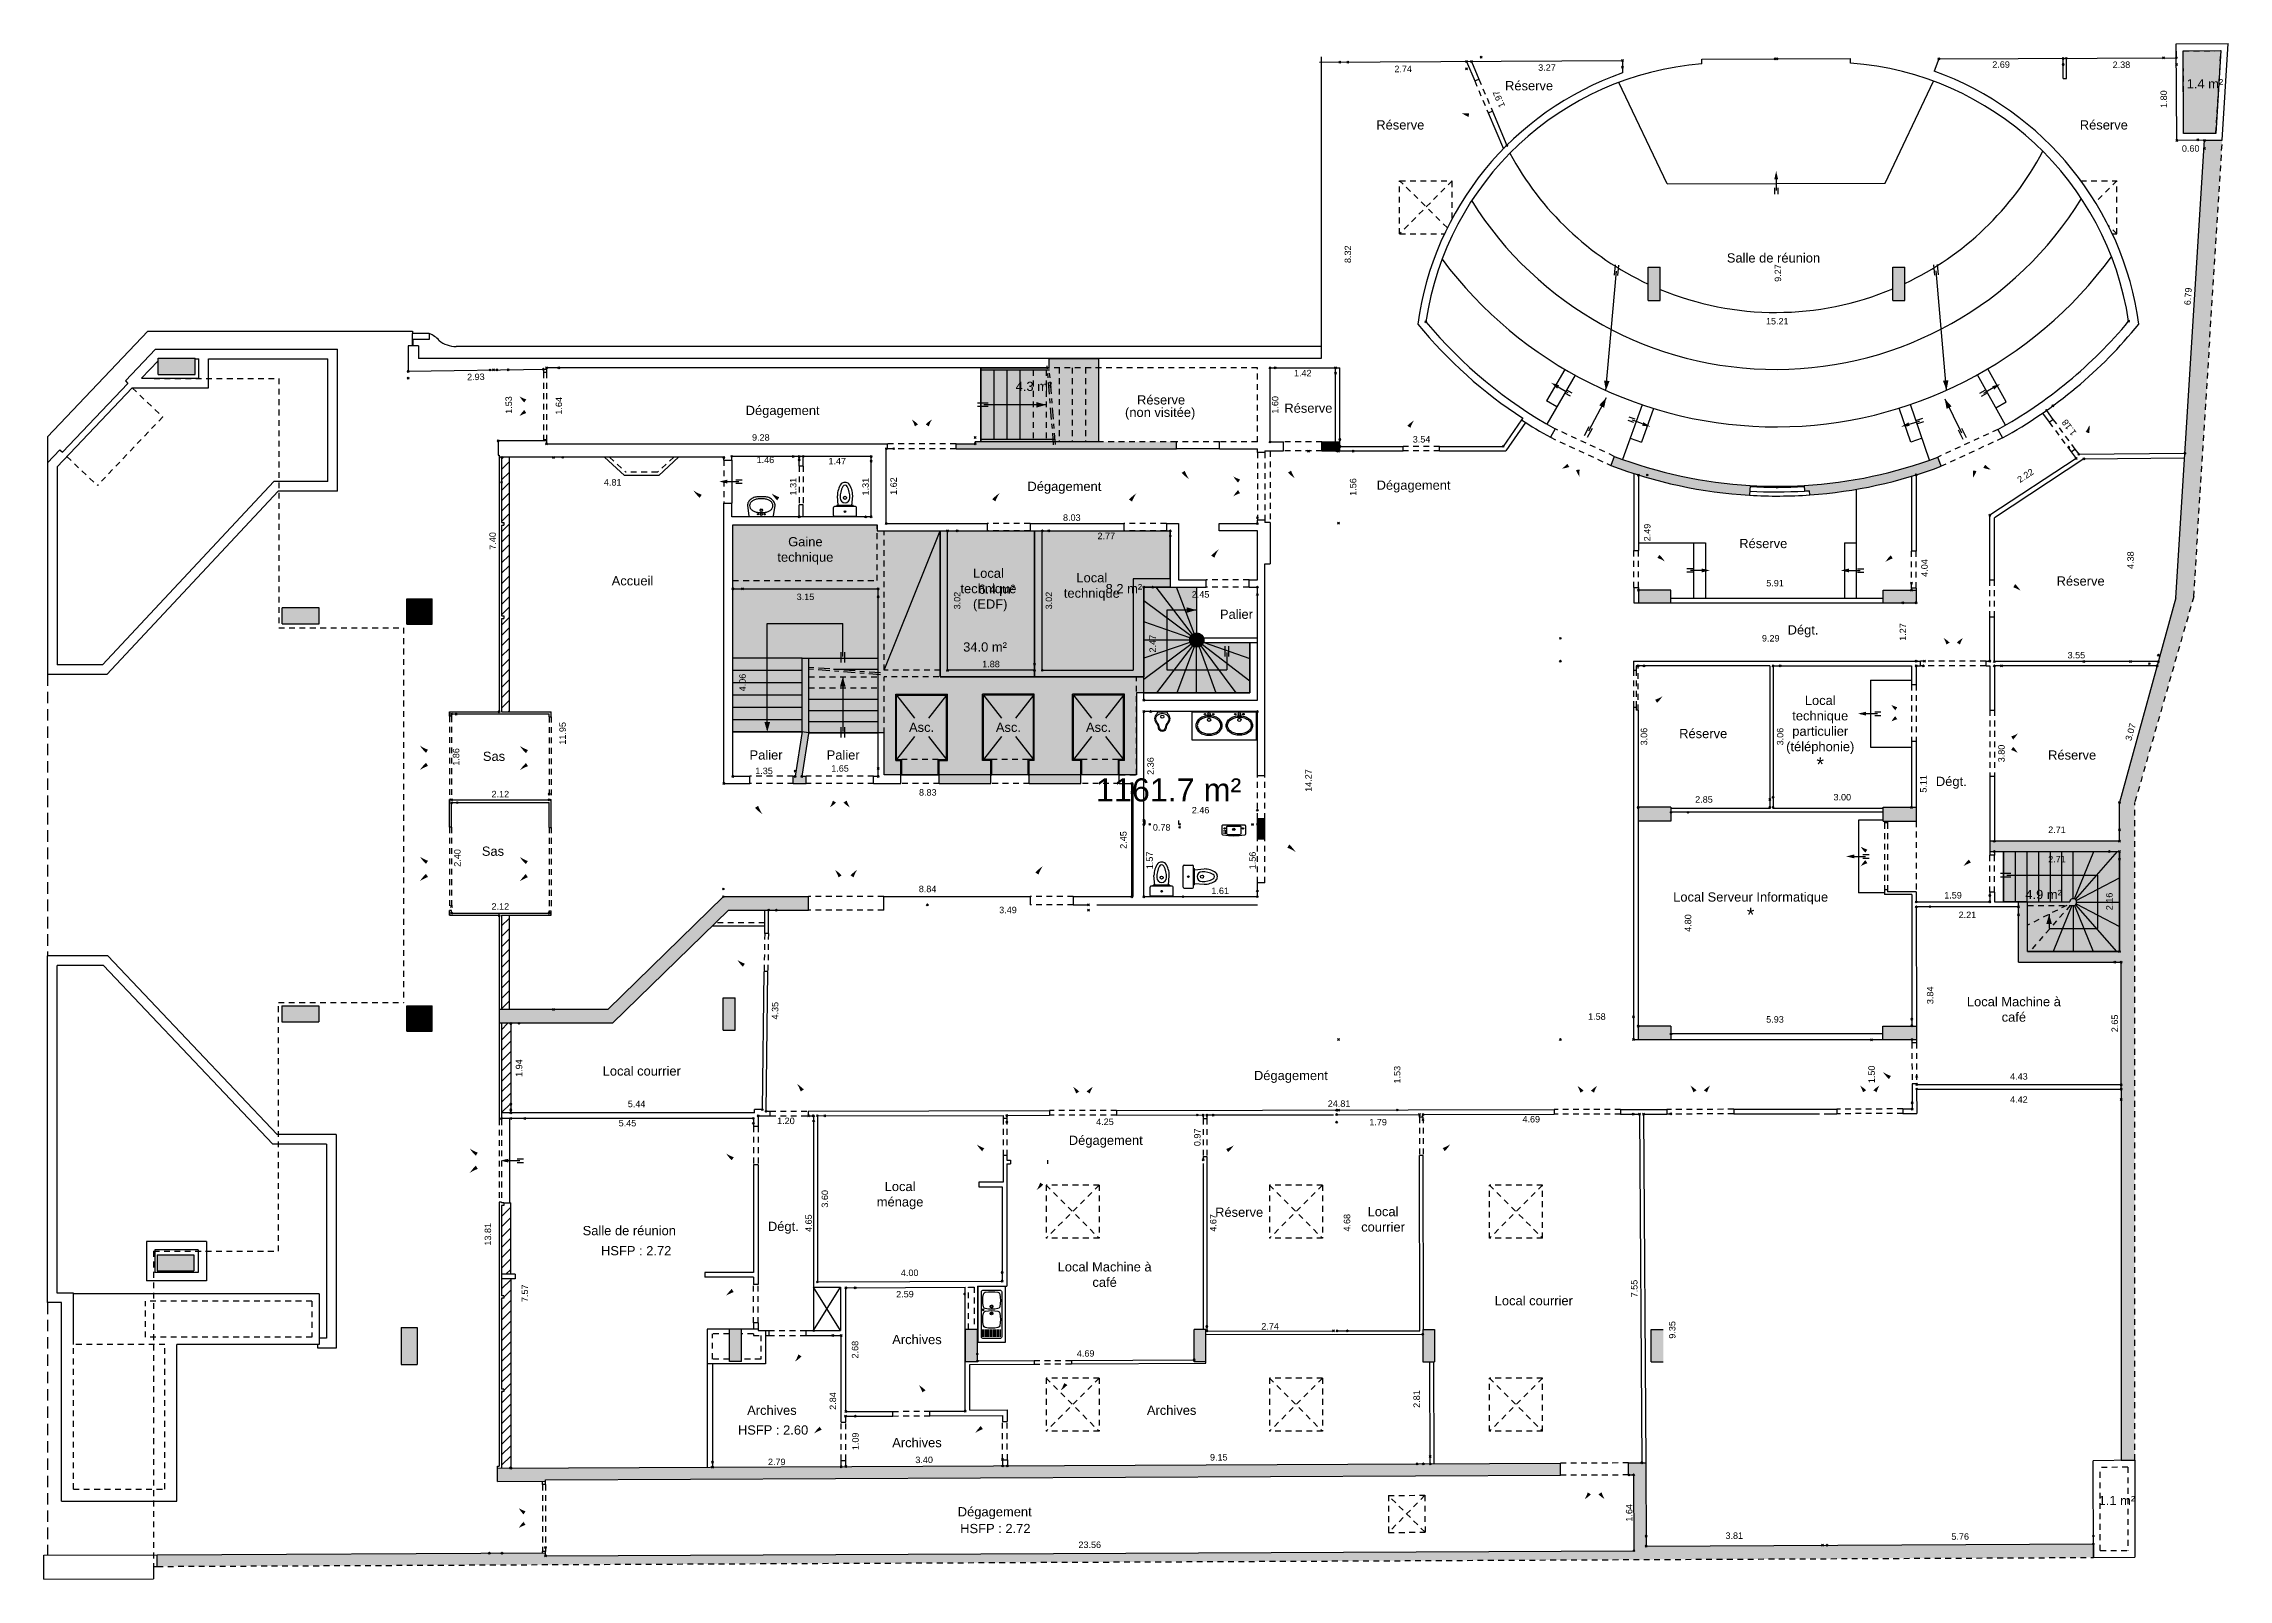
# Model space of a CAD drawing. Header units: metres. Extents: x 46.9 to 94.2, y 5.9 to 84.
# Drawn here: x 46.9 to 94.18, y 5.9 to 39.14 of the extents above; entities that cross this region are included whole.
import ezdxf
from ezdxf.enums import TextEntityAlignment as Align

# ---------------------------------------------------------------- set-up
doc = ezdxf.new("R2010")
doc.units = ezdxf.units.M
doc.header["$PDMODE"] = 35
doc.header["$PDSIZE"] = 0.02
for name, pattern in [('AXES', [2, 1.25, -0.25, 0.25, -0.25]), ('CACHE', [0.375, 0.25, -0.125]), ('CACHE2', [0.1875, 0.125, -0.0625]), ('CONTINU', [0])]:
    doc.linetypes.add(name, pattern=pattern)
for name, color, linetype in [('GEX_BAT_cloison', 2, 'Continuous'), ('GEX_BAT_cloison_vitree', 141, 'Continuous'), ('GEX_BAT_coffrage', 221, 'Continuous'), ('GEX_BAT_escalier_rampe', 6, 'Continuous'), ('GEX_BAT_fenetre', 4, 'CONTINU'), ('GEX_BAT_fenetre_de_toit', 3, 'Continuous'), ('GEX_BAT_gaine_tremie', 13, 'Continuous'), ('GEX_BAT_linteau_cloison', 3, 'CACHE2'), ('GEX_BAT_linteau_mur', 6, 'CACHE2'), ('GEX_BAT_mur', 1, 'Continuous'), ('GEX_BAT_mur_bas', 150, 'Continuous'), ('GEX_BAT_placard', 21, 'Continuous'), ('GEX_EDS_sdp_1-SDP_su', 10, 'Continuous'), ('GEX_EDS_sdp_2-tremie_su', 7, 'Continuous'), ('GEX_EDS_sdp_3-h-180_su', 7, 'Continuous'), ('GEX_EDS_sdp_7-LT_su', 7, 'Continuous'), ('GEX_EQU_ascenseur', 132, 'Continuous'), ('GEX_EXT_bordure', 55, 'Continuous'), ('GEX_EXT_grillage', 61, 'CACHE2'), ('GEX_EXT_muret', 32, 'Continuous'), ('GEX_MEP_txt_cot_alti', 51, 'Continuous'), ('GEX_MEP_txt_cot_plani', 30, 'Continuous'), ('GEX_MEP_txt_designation', 7, 'Continuous')]:
    doc.layers.add(name, color=color, linetype=linetype)
for name, color, linetype, true_color in [('GEX_EDS_sdp_2-tremie', 7, 'Continuous', 0xffff7f), ('GEX_EDS_sdp_3-h-180', 7, 'Continuous', 0xa55252), ('GEX_EDS_sdp_7-LT', 150, 'Continuous', 0x007fff), ('GEX_EQU_sanitaire', 9, 'Continuous', 0x808080), ('GEX_MEP_mur_pochage', 7, 'Continuous', 0x999999), ('GEX_MEP_ouvrant_porte', 9, 'Continuous', 0x808080)]:
    doc.layers.add(name, color=color, linetype=linetype, true_color=true_color)
doc.styles.add('Cota100', font='swissl.ttf', dxfattribs={"height": 0.14})
doc.styles.add('Designation', font='swissl.ttf', dxfattribs={"height": 0.2})
doc.styles.add('Désignation', font='swissl.ttf', dxfattribs={"height": 0.2})
doc.styles.add('Hauteur', font='swissli.ttf')
doc.styles.add('SURF', font='swissl.ttf')
doc.dimstyles.new('00SCP', dxfattribs={"dimtxt": 0.2, "dimasz": 0.1, "dimexe": 1.25, "dimexo": 0.625, "dimgap": 0.05, "dimtad": 0, "dimzin": 0, "dimdsep": 46, "dimtxsty": 'Cota100', "dimblk": 'NONE', "dimcen": 0, "dimse1": 1, "dimse2": 1, "dimsd1": 1, "dimsd2": 1, "dimclrd": 256, "dimclrt": 256, "dimaunit": 2, "dimazin": 0, "dimtfac": 1, "dimtofl": 0, "dimtmove": 0, "dimatfit": 3, "dimldrblk": 'NONE', "dimfxl": 1, "dimlwd": -1, "dimarcsym": 0})
pattern_1 = [(44.99994, (38.3101, -2.4925), (-0.1122531, 0.1122533), [])]

msp = doc.modelspace()

# ---------------------------------------------------------------- texts
at = {"layer": 'GEX_EDS_sdp_1-SDP_su', "style": 'SURF'}
msp.add_text('1161.7 m²', height=0.5, dxfattribs=at).set_placement((71.245, 22.992), align=Align.MIDDLE_CENTER)
at = {"layer": 'GEX_EDS_sdp_2-tremie_su', "style": 'SURF'}
for s, p in [('1.4 m²', (93.675, 38.276)), ('34.0 m²', (67.272, 26.086)), ('1.1 m²', (91.769, 7.609))]:
    msp.add_text(s, height=0.2, dxfattribs=at).set_placement(p, align=Align.MIDDLE_CENTER)
at = {"layer": 'GEX_EDS_sdp_3-h-180_su', "style": 'SURF'}
for s, p in [('4.3 m²', (68.33, 31.727)), ('4.9 m²', (90.184, 20.728))]:
    msp.add_text(s, height=0.2, dxfattribs=at).set_placement(p, align=Align.MIDDLE_CENTER)
at = {"layer": 'GEX_EDS_sdp_7-LT_su', "style": 'SURF'}
for s, p in [('6.4 m²', (67.525, 27.336)), ('8.2 m²', (70.277, 27.349))]:
    msp.add_text(s, height=0.2, dxfattribs=at).set_placement(p, align=Align.MIDDLE_CENTER)
at = {"layer": 'GEX_MEP_txt_cot_alti', "char_height": 0.2, "width": 1.48193, "attachment_point": 5, "rotation": 359.9999, "style": 'Hauteur'}
for s, insert in [('HSFP : 2.72', (59.721, 13.016)), ('HSFP : 2.60', (62.684, 9.135)), ('HSFP : 2.72', (67.495, 7.002))]:
    msp.add_mtext(s, dxfattribs=dict(at, insert=insert))
at = {"layer": 'GEX_MEP_txt_designation', "style": 'Designation', "oblique": 0}
for s, p in [('Palier', (72.713, 26.798)), ('Asc.', (65.898, 24.346)), ('Asc.', (67.778, 24.346)), ('Asc.', (69.728, 24.346)), ('Palier', (62.532, 23.752)), ('Palier', (64.201, 23.752))]:
    msp.add_text(s, height=0.2, rotation=0.1441, dxfattribs=at).set_placement(p, align=Align.MIDDLE)
at = {"layer": 'GEX_MEP_txt_designation', "char_height": 0.2, "rotation": 359.9999, "style": 'Désignation'}
for s, insert, width, attachment_point in [('Réserve', (79.047, 38.233), 2.09511, 5), ('Réserve', (76.26, 37.385), 2.09511, 5), ('Réserve', (91.487, 37.385), 2.09511, 5), ('Salle de réunion', (84.337, 34.506), 3.92178, 5), ('Dégagement', (62.891, 31.176), 2.00178, 5), ('(non visitée)', (71.062, 31.135), 2.09511, 5), ('Réserve', (71.082, 31.433), 2.09511, 5), ('Réserve', (74.27, 31.254), 2.09511, 5), ('Dégagement', (68.989, 29.532), 2.00178, 5), ('Dégagement', (76.547, 29.559), 2.00178, 5), ('Gaine\\Ptechnique', (63.383, 28.167), 2.02438, 5), ('Réserve', (84.116, 28.324), 2.09511, 5), ('Accueil', (59.641, 27.517), 2.00178, 5), ('Local\\Ptechnique\\P (EDF)', (67.345, 27.319), 2.02438, 5), ('Local\\Ptechnique', (69.583, 27.388), 2.02438, 5), ('Réserve', (90.985, 27.512), 2.09511, 5), ('Dégt.', (84.977, 26.425), 2.00178, 5), ('Local\\Ptechnique\\Pparticulier (téléphonie)\\P{\\H1.5x;*}', (85.349, 24.213), 2.02438, 5), ('Réserve', (82.816, 24.21), 2.09511, 5), ('Sas', (56.644, 23.718), 2.00178, 5), ('Réserve', (90.801, 23.745), 2.09511, 5), ('Dégt.', (88.186, 23.147), 2.00178, 5), ('Sas', (56.621, 21.664), 2.00178, 5), ('Local Serveur Informatique\\P{\\H1.5x;*}', (83.843, 20.457), 4.04952, 5), ('Local Machine à café', (89.54, 18.24), 2.09511, 5), ('Local courrier', (59.842, 16.906), 5.37082, 5), ('Dégagement', (73.892, 16.78), 2.00178, 5), ('Dégagement', (69.885, 15.377), 2.00178, 5), ('Local\\Pménage', (65.433, 14.211), 2.02438, 5), ('Réserve', (72.772, 13.849), 5.37082, 5), ('Local \\Pcourrier', (75.886, 13.696), 5.37082, 5), ('Salle de réunion', (59.572, 13.451), 3.92178, 5), ('Dégt.', (62.906, 13.514), 2.00178, 5), ('Local Machine à café', (69.86, 12.5), 2.09511, 5), ('Local courrier', (79.149, 11.934), 5.37082, 5), ('Archives', (65.263, 11.195), 1.022, 1), ('Archives', (62.123, 9.664), 1.022, 1), ('Archives', (70.775, 9.664), 1.022, 1), ('Archives', (65.263, 8.963), 1.022, 1), ('Dégagement', (67.481, 7.336), 2.00178, 5)]:
    msp.add_mtext(s, dxfattribs=dict(at, insert=insert, width=width, attachment_point=attachment_point))

# ---------------------------------------------------------------- blocks, each defined once
blk = doc.blocks.new('F_marche')
at = {"layer": 'GEX_BAT_escalier_rampe'}
for p, q in [((-0.038, -0.093), (-0.038, -0.229)), ((0.038, -0.093), (0.038, -0.229))]:
    blk.add_line(p, q, dxfattribs=at)
blk.add_lwpolyline([(0, 0.093, 0.0832, 0, 0), (0, 0.27, 0, 0, 0)], format="xyseb", dxfattribs=at)
blk.add_lwpolyline([(0, 0.093), (0, -0.093), (0, -0.152)], dxfattribs=at)
blk = doc.blocks.new('Lav_mod_2ov')
at = {"layer": 'GEX_EQU_sanitaire'}
blk.add_lwpolyline([(0.7, 0), (-0.7, 0), (-0.7, -0.6), (0.7, -0.6)], close=True, dxfattribs=at)
for points in [[(-0.13, -0.139, 0.083438), (-0.218, -0.095, 0.072173), (-0.328, -0.079, 0.072173), (-0.437, -0.095, 0.083438), (-0.526, -0.139, 0.106642), (-0.591, -0.211, 0.131922), (-0.613, -0.292, 0.131922), (-0.591, -0.373, 0.106642), (-0.526, -0.445, 0.083438), (-0.437, -0.489, 0.072173), (-0.328, -0.504, 0.072173), (-0.218, -0.489, 0.083438), (-0.13, -0.445, 0.106642), (-0.065, -0.373, 0.131922), (-0.043, -0.292, 0.131922), (-0.065, -0.211, 0.106642)], [(-0.508, -0.421, 0.083438), (-0.429, -0.46, 0.072173), (-0.328, -0.474, 0.072173), (-0.227, -0.46, 0.083438), (-0.147, -0.421, 0.106642), (-0.091, -0.358, 0.131922), (-0.073, -0.292, 0.131922), (-0.091, -0.226, 0.106642), (-0.147, -0.163, 0.083438), (-0.227, -0.124, 0.072173), (-0.328, -0.109, 0.072173), (-0.429, -0.124, 0.083438), (-0.508, -0.163, 0.106642), (-0.565, -0.226, 0.131922), (-0.583, -0.292, 0.131922), (-0.565, -0.358, 0.106642)], [(-0.434, -0.047, -1), (-0.401, -0.047, -1)], [(-0.293, -0.169, -1), (-0.363, -0.169, -1)], [(-0.356, -0.042, -1), (-0.3, -0.042, -1)], [(-0.254, -0.047, -1), (-0.222, -0.047, -1)], [(0.13, -0.139, -0.083438), (0.218, -0.095, -0.072173), (0.328, -0.079, -0.072173), (0.437, -0.095, -0.083438), (0.526, -0.139, -0.106642), (0.591, -0.211, -0.131922), (0.613, -0.292, -0.131922), (0.591, -0.373, -0.106642), (0.526, -0.445, -0.083438), (0.437, -0.489, -0.072173), (0.328, -0.504, -0.072173), (0.218, -0.489, -0.083438), (0.13, -0.445, -0.106642), (0.065, -0.373, -0.131922), (0.043, -0.292, -0.131922), (0.065, -0.211, -0.106642)], [(0.508, -0.421, -0.083438), (0.429, -0.46, -0.072173), (0.328, -0.474, -0.072173), (0.227, -0.46, -0.083438), (0.147, -0.421, -0.106642), (0.091, -0.358, -0.131922), (0.073, -0.292, -0.131922), (0.091, -0.226, -0.106642), (0.147, -0.163, -0.083438), (0.227, -0.124, -0.072173), (0.328, -0.109, -0.072173), (0.429, -0.124, -0.083438), (0.508, -0.163, -0.106642), (0.565, -0.226, -0.131922), (0.583, -0.292, -0.131922), (0.565, -0.358, -0.106642)], [(0.222, -0.047, -1), (0.254, -0.047, -1)], [(0.363, -0.169, -1), (0.293, -0.169, -1)], [(0.3, -0.042, -1), (0.356, -0.042, -1)], [(0.434, -0.047, -1), (0.401, -0.047, -1)]]:
    blk.add_lwpolyline(points, format="xyb", close=True, dxfattribs=at)
blk = doc.blocks.new('Urinoire')
at = {"layer": 'GEX_EQU_sanitaire'}
for points in [[(-0.1, 0), (0.1, 0, 0.196264), (0.114, -0.035, -0.381593), (0.124, -0.248, 0.141883), (0.081, -0.35, -0.887386), (-0.081, -0.35, 0.141883), (-0.124, -0.248, -0.381593), (-0.114, -0.035, 0.196264), (-0.1, 0)], [(0, -0.03, -0.083486), (0.055, -0.039, -0.09096), (0.099, -0.064, -0.104004), (0.13, -0.103, -0.115575), (0.14, -0.147, -0.172419), (0.109, -0.235, 0.141883), (0.061, -0.348, -0.887386), (-0.061, -0.348, 0.141883), (-0.109, -0.235, -0.172419), (-0.14, -0.147, -0.115575), (-0.13, -0.103, -0.104004), (-0.099, -0.064, -0.09096), (-0.055, -0.039, -0.083486), (0, -0.03)]]:
    blk.add_lwpolyline(points, format="xyb", close=True, dxfattribs=at)
blk.add_circle((0, -0.103), 0.0347, dxfattribs=at)
blk = doc.blocks.new('WC_anc')
at = {"layer": 'GEX_EQU_sanitaire'}
for p, q in [((-0.23, 0), (0.23, 0)), ((-0.25, -0.02), (-0.25, -0.2)), ((-0.23, -0.22), (0.23, -0.22)), ((-0.18, -0.24), (-0.18, -0.22)), ((-0.18, -0.24), (0.18, -0.24)), ((-0.146, -0.24), (-0.166, -0.451)), ((0.146, -0.24), (0.166, -0.451)), ((0.18, -0.22), (0.18, -0.24)), ((0.25, -0.02), (0.25, -0.2))]:
    blk.add_line(p, q, dxfattribs=at)
for centre, radius in [((0, -0.406), 0.0326), ((0, -0.11), 0.0181)]:
    blk.add_circle(centre, radius, dxfattribs=at)
for centre, radius, start, end in [((-0.23, -0.02), 0.02, 90, 180), ((0.23, -0.02), 0.02, 0, 90), ((-0.23, -0.2), 0.02, 180, 270), ((0.298, -0.445), 0.464, 180.7835, 214.5961), ((0, -0.406), 0.106, 0, 180), ((0.41, -0.414), 0.516, 179.1272, 207.1953), ((-0.41, -0.414), 0.516, 332.8047, 0.8728), ((-0.298, -0.445), 0.464, 325.4039, 359.2165), ((0.23, -0.2), 0.02, 270, 0), ((0.002, -0.605), 0.134, 230.3854, 269.1264), ((0, -0.624), 0.0552, 207.1953, 332.8047), ((-0.002, -0.605), 0.134, 270.8736, 309.6146)]:
    blk.add_arc(centre, radius, start, end, dxfattribs=at)
blk = doc.blocks.new('Lav_main')
at = {"layer": 'GEX_EQU_sanitaire'}
for p, q in [((-0.23, -0.128), (-0.165, -0.113)), ((-0.23, -0.168), (-0.165, -0.183)), ((-0.195, -0.135), (-0.165, -0.133)), ((-0.195, -0.16), (-0.165, -0.162))]:
    blk.add_line(p, q, dxfattribs=at)
for points in [[(0.25, -0.203, -0.371303), (0.233, -0.223, -0.074485), (-0.233, -0.223, -0.371303), (-0.25, -0.203), (-0.25, -0.02, -0.414214), (-0.23, 0), (0.23, 0, -0.414214), (0.25, -0.02)], [(-0.185, -0.075, -1), (-0.215, -0.075, -1)], [(0.135, -0.025, -0.414214), (0.15, -0.04), (0.15, -0.194, -0.388608), (0.136, -0.209, -0.044131), (-0.136, -0.209, -0.388608), (-0.15, -0.194), (-0.15, -0.04, -0.414214), (-0.135, -0.025)], [(0.026, -0.097, -1), (-0.026, -0.097, -1)], [(0.016, -0.097, -1), (-0.016, -0.097, -1)], [(0.215, -0.075, -1), (0.185, -0.075, -1)]]:
    blk.add_lwpolyline(points, format="xyb", close=True, dxfattribs=at)
blk = doc.blocks.new('Lav_anc_1v')
at = {"layer": 'GEX_EQU_sanitaire'}
for points in [[(0.267, -0.014, 0.371491), (0.251, 0), (-0.251, 0, 0.371491), (-0.267, -0.014), (-0.3, -0.234, 0.13052), (-0.28, -0.31, 0.001378), (-0.279, -0.311, 0.106642), (-0.22, -0.376, 0.083438), (-0.142, -0.414, 0.072173), (-0.048, -0.428), (0.048, -0.428, 0.072173), (0.142, -0.414, 0.083438), (0.22, -0.376, 0.106642), (0.279, -0.311, 0.131922), (0.3, -0.234)], [(0.129, -0.099, 0.072173), (0.048, -0.088), (-0.048, -0.088, 0.072173), (-0.129, -0.099, 0.083438), (-0.192, -0.13, 0.106642), (-0.238, -0.18, 0.131922), (-0.252, -0.234, 0.131922), (-0.238, -0.287, 0.106642), (-0.192, -0.337, 0.083438), (-0.129, -0.368, 0.072173), (-0.048, -0.38), (0.048, -0.38, 0.072173), (0.129, -0.368, 0.083439), (0.192, -0.337, 0.106641), (0.238, -0.287, 0.131922), (0.252, -0.234, 0.131922), (0.238, -0.18, 0.106642), (0.192, -0.13, 0.083438)], [(-0.085, -0.048, -1), (-0.059, -0.048, -1)], [(0.028, -0.136, -1), (-0.028, -0.136, -1)], [(0.024, -0.136, -1), (-0.024, -0.136, -1)], [(-0.022, -0.044, -1), (0.022, -0.044, -1)], [(0.059, -0.048, -1), (0.085, -0.048, -1)]]:
    blk.add_lwpolyline(points, format="xyb", close=True, dxfattribs=at)
blk = doc.blocks.new('Evier_2bac_inox')
at = {"layer": 'GEX_EQU_sanitaire'}
for p, q in [((-0.49, -0.11), (-0.33, -0.11)), ((-0.49, -0.142), (-0.33, -0.142)), ((-0.49, -0.173), (-0.33, -0.173)), ((-0.49, -0.205), (-0.33, -0.205)), ((-0.49, -0.237), (-0.33, -0.237)), ((-0.49, -0.268), (-0.33, -0.268)), ((-0.49, -0.3), (-0.33, -0.3)), ((-0.49, -0.332), (-0.33, -0.332)), ((-0.49, -0.363), (-0.33, -0.363)), ((-0.49, -0.395), (-0.33, -0.395)), ((-0.49, -0.427), (-0.33, -0.427)), ((-0.49, -0.458), (-0.33, -0.458)), ((-0.49, -0.49), (-0.33, -0.49))]:
    blk.add_line(p, q, dxfattribs=at)
blk.add_lwpolyline([(0.6, 0), (-0.6, 0), (-0.6, -0.6), (0.6, -0.6)], close=True, dxfattribs=at)
for points in [[(0.49, -0.08, -0.414214), (0.52, -0.11), (0.52, -0.49, -0.414214), (0.49, -0.52), (-0.49, -0.52, -0.414214), (-0.52, -0.49), (-0.52, -0.11, -0.414214), (-0.49, -0.08)], [(0.027, -0.123, -0.307624), (0.067, -0.163, -0.094543), (0.067, -0.437, -0.307624), (0.027, -0.477, -0.094543), (-0.247, -0.477, -0.307624), (-0.287, -0.437, -0.094543), (-0.287, -0.163, -0.307624), (-0.247, -0.123, -0.094543)], [(0.05, -0.3, -1), (-0.01, -0.3, -1)], [(0.04, -0.3, -1), (0, -0.3, -1)], [(0.115, -0.109, -1), (0.075, -0.109, -1)], [(0.163, -0.123, -0.094543), (0.437, -0.123, -0.307624), (0.477, -0.163, -0.094543), (0.477, -0.437, -0.307624), (0.437, -0.477, -0.094543), (0.163, -0.477, -0.307624), (0.123, -0.437, -0.094543), (0.123, -0.163, -0.307624)], [(0.2, -0.3, -1), (0.14, -0.3, -1)], [(0.19, -0.3, -1), (0.15, -0.3, -1)]]:
    blk.add_lwpolyline(points, format="xyb", close=True, dxfattribs=at)
blk = doc.blocks.new('*D9')
at = {"color": 0, "transparency": 16777216}
for p in [(85.496, 6.643), (91.26, 6.842), (91.261, 6.669)]:
    blk.add_point(p, dxfattribs=at)
at = {"layer": 'GEX_MEP_txt_cot_plani', "transparency": 16777216, "insert": (88.378, 6.829), "char_height": 0.14, "attachment_point": 5, "rotation": 0.2659, "style": 'Cota100'}
blk.add_mtext('5.76', dxfattribs=at)
blk = doc.blocks.new('_None')
blk = doc.blocks.new('*D10')
at = {"color": 0, "transparency": 16777216}
for p in [(87.436, 16.789), (87.436, 16.612), (91.862, 16.612)]:
    blk.add_point(p, dxfattribs=at)
at = {"layer": 'GEX_MEP_txt_cot_plani', "transparency": 16777216, "insert": (89.649, 16.789), "char_height": 0.14, "attachment_point": 5, "rotation": 359.9999, "style": 'Cota100'}
blk.add_mtext('4.43', dxfattribs=at)
blk = doc.blocks.new('*D11')
at = {"color": 0, "transparency": 16777216}
for p in [(91.724, 19.262), (91.862, 19.262), (91.862, 16.612)]:
    blk.add_point(p, dxfattribs=at)
at = {"layer": 'GEX_MEP_txt_cot_plani', "transparency": 16777216, "insert": (91.724, 17.937), "char_height": 0.14, "attachment_point": 5, "rotation": 89.9999, "style": 'Cota100'}
blk.add_mtext('2.65', dxfattribs=at)
blk = doc.blocks.new('*D12')
at = {"color": 0, "transparency": 16777216}
for p in [(81.581, 6.84), (81.582, 6.624), (85.396, 6.642)]:
    blk.add_point(p, dxfattribs=at)
at = {"layer": 'GEX_MEP_txt_cot_plani', "transparency": 16777216, "insert": (83.488, 6.848), "char_height": 0.14, "attachment_point": 5, "rotation": 0.2659, "style": 'Cota100'}
blk.add_mtext('3.81', dxfattribs=at)
blk = doc.blocks.new('*D13')
at = {"color": 0, "transparency": 16777216}
for p in [(81.522, 15.974), (82.116, 15.978), (81.582, 6.624)]:
    blk.add_point(p, dxfattribs=at)
at = {"layer": 'GEX_MEP_txt_cot_plani', "transparency": 16777216, "insert": (82.146, 11.303), "char_height": 0.14, "attachment_point": 5, "rotation": 90.3695, "style": 'Cota100'}
blk.add_mtext('9.35', dxfattribs=at)
blk = doc.blocks.new('*D14')
at = {"color": 0, "transparency": 16777216}
for p in [(81.21, 8.163), (81.31, 8.164), (81.317, 6.524)]:
    blk.add_point(p, dxfattribs=at)
at = {"layer": 'GEX_MEP_txt_cot_plani', "transparency": 16777216, "insert": (81.214, 7.343), "char_height": 0.14, "attachment_point": 5, "rotation": 90.2659, "style": 'Cota100'}
blk.add_mtext('1.64', dxfattribs=at)
blk = doc.blocks.new('*D15')
at = {"color": 0, "transparency": 16777216}
for p in [(57.759, 6.597), (57.76, 6.414), (81.317, 6.524)]:
    blk.add_point(p, dxfattribs=at)
at = {"layer": 'GEX_MEP_txt_cot_plani', "transparency": 16777216, "insert": (69.538, 6.651), "char_height": 0.14, "attachment_point": 5, "rotation": 0.2659, "style": 'Cota100'}
blk.add_mtext('23.56', dxfattribs=at)
blk = doc.blocks.new('*D16')
at = {"color": 0, "transparency": 16777216}
for p in [(57.008, 15.882), (57.31, 15.882), (57.008, 8.311)]:
    blk.add_point(p, dxfattribs=at)
at = {"layer": 'GEX_MEP_txt_cot_plani', "transparency": 16777216, "insert": (57.31, 12.096), "char_height": 0.14, "attachment_point": 5, "rotation": 89.9999, "style": 'Cota100'}
blk.add_mtext('7.57', dxfattribs=at)
blk = doc.blocks.new('*D17')
at = {"color": 0, "transparency": 16777216}
for p in [(56.808, 15.882), (62.257, 15.882), (62.257, 15.777)]:
    blk.add_point(p, dxfattribs=at)
at = {"layer": 'GEX_MEP_txt_cot_plani', "transparency": 16777216, "insert": (59.532, 15.777), "char_height": 0.14, "attachment_point": 5, "rotation": 359.9999, "style": 'Cota100'}
blk.add_mtext('5.45', dxfattribs=at)
blk = doc.blocks.new('*D18')
at = {"color": 0, "transparency": 16777216}
for p in [(62.362, 15.937), (63.562, 15.937), (63.562, 15.827)]:
    blk.add_point(p, dxfattribs=at)
at = {"layer": 'GEX_MEP_txt_cot_plani', "transparency": 16777216, "insert": (62.962, 15.827), "char_height": 0.14, "attachment_point": 5, "rotation": 359.9999, "style": 'Cota100'}
blk.add_mtext('1.20', dxfattribs=at)
blk = doc.blocks.new('*D19')
at = {"color": 0, "transparency": 16777216}
for p in [(63.45, 15.939), (63.553, 15.939), (63.562, 11.287)]:
    blk.add_point(p, dxfattribs=at)
at = {"layer": 'GEX_MEP_txt_cot_plani', "transparency": 16777216, "insert": (63.455, 13.613), "char_height": 0.14, "attachment_point": 5, "rotation": 90.1119, "style": 'Cota100'}
blk.add_mtext('4.65', dxfattribs=at)
blk = doc.blocks.new('*D20')
at = {"color": 0, "transparency": 16777216}
for p in [(61.372, 8.438), (61.372, 8.331), (64.157, 8.344)]:
    blk.add_point(p, dxfattribs=at)
at = {"layer": 'GEX_MEP_txt_cot_plani', "transparency": 16777216, "insert": (62.764, 8.445), "char_height": 0.14, "attachment_point": 5, "rotation": 0.2659, "style": 'Cota100'}
blk.add_mtext('2.79', dxfattribs=at)
blk = doc.blocks.new('*D21')
at = {"color": 0, "transparency": 16777216}
for p in [(63.979, 11.182), (64.157, 11.182), (64.157, 8.344)]:
    blk.add_point(p, dxfattribs=at)
at = {"layer": 'GEX_MEP_txt_cot_plani', "transparency": 16777216, "insert": (63.979, 9.763), "char_height": 0.14, "attachment_point": 5, "rotation": 89.9999, "style": 'Cota100'}
blk.add_mtext('2.84', dxfattribs=at)
blk = doc.blocks.new('*D22')
at = {"color": 0, "transparency": 16777216}
for p in [(64.257, 8.345), (67.651, 8.497), (67.652, 8.36)]:
    blk.add_point(p, dxfattribs=at)
at = {"layer": 'GEX_MEP_txt_cot_plani', "transparency": 16777216, "insert": (65.954, 8.489), "char_height": 0.14, "attachment_point": 5, "rotation": 0.2659, "style": 'Cota100'}
blk.add_mtext('3.40', dxfattribs=at)
blk = doc.blocks.new('*D23')
at = {"color": 0, "transparency": 16777216}
for p in [(64.252, 9.435), (64.465, 9.436), (64.257, 8.345)]:
    blk.add_point(p, dxfattribs=at)
at = {"layer": 'GEX_MEP_txt_cot_plani', "transparency": 16777216, "insert": (64.468, 8.891), "char_height": 0.14, "attachment_point": 5, "rotation": 90.2659, "style": 'Cota100'}
blk.add_mtext('1.09', dxfattribs=at)
blk = doc.blocks.new('*D24')
at = {"color": 0, "transparency": 16777216}
for p in [(64.257, 12.215), (64.46, 12.215), (64.257, 9.535)]:
    blk.add_point(p, dxfattribs=at)
at = {"layer": 'GEX_MEP_txt_cot_plani', "transparency": 16777216, "insert": (64.46, 10.875), "char_height": 0.14, "attachment_point": 5, "rotation": 89.9999, "style": 'Cota100'}
blk.add_mtext('2.68', dxfattribs=at)
blk = doc.blocks.new('*D25')
at = {"color": 0, "transparency": 16777216}
for p in [(66.83, 12.081), (64.257, 9.535), (66.842, 9.547)]:
    blk.add_point(p, dxfattribs=at)
at = {"layer": 'GEX_MEP_txt_cot_plani', "transparency": 16777216, "insert": (65.538, 12.075), "char_height": 0.14, "attachment_point": 5, "rotation": 0.2659, "style": 'Cota100'}
blk.add_mtext('2.59', dxfattribs=at)
blk = doc.blocks.new('*D26')
at = {"color": 0, "transparency": 16777216}
for p in [(76.908, 8.564), (67.755, 8.361), (76.909, 8.4)]:
    blk.add_point(p, dxfattribs=at)
at = {"layer": 'GEX_MEP_txt_cot_plani', "transparency": 16777216, "insert": (72.331, 8.544), "char_height": 0.14, "attachment_point": 5, "rotation": 0.247, "style": 'Cota100'}
blk.add_mtext('9.15', dxfattribs=at)
blk = doc.blocks.new('*D27')
at = {"color": 0, "transparency": 16777216}
for p in [(76.745, 11.21), (76.622, 8.402), (76.758, 8.403)]:
    blk.add_point(p, dxfattribs=at)
at = {"layer": 'GEX_MEP_txt_cot_plani', "transparency": 16777216, "insert": (76.615, 9.806), "char_height": 0.14, "attachment_point": 5, "rotation": 90.2659, "style": 'Cota100'}
blk.add_mtext('2.81', dxfattribs=at)
blk = doc.blocks.new('*D28')
at = {"color": 0, "transparency": 16777216}
for p in [(81.299, 15.973), (81.437, 15.974), (81.489, 8.425)]:
    blk.add_point(p, dxfattribs=at)
at = {"layer": 'GEX_MEP_txt_cot_plani', "transparency": 16777216, "insert": (81.325, 12.198), "char_height": 0.14, "attachment_point": 5, "rotation": 90.3942, "style": 'Cota100'}
blk.add_mtext('7.55', dxfattribs=at)
blk = doc.blocks.new('*D29')
at = {"color": 0, "transparency": 16777216}
for p in [(76.751, 15.965), (76.751, 15.858), (81.437, 15.974)]:
    blk.add_point(p, dxfattribs=at)
at = {"layer": 'GEX_MEP_txt_cot_plani', "transparency": 16777216, "insert": (79.094, 15.862), "char_height": 0.14, "attachment_point": 5, "rotation": 0.1119, "style": 'Cota100'}
blk.add_mtext('4.69', dxfattribs=at)
blk = doc.blocks.new('*D30')
at = {"color": 0, "transparency": 16777216}
for p in [(74.882, 15.965), (74.882, 15.799), (76.676, 15.965)]:
    blk.add_point(p, dxfattribs=at)
at = {"layer": 'GEX_MEP_txt_cot_plani', "transparency": 16777216, "insert": (75.779, 15.799), "char_height": 0.14, "attachment_point": 5, "rotation": 359.9999, "style": 'Cota100'}
blk.add_mtext('1.79', dxfattribs=at)
blk = doc.blocks.new('*D31')
at = {"color": 0, "transparency": 16777216}
for p in [(74.882, 15.961), (74.891, 11.281), (75.112, 11.282)]:
    blk.add_point(p, dxfattribs=at)
at = {"layer": 'GEX_MEP_txt_cot_plani', "transparency": 16777216, "insert": (75.107, 13.622), "char_height": 0.14, "attachment_point": 5, "rotation": 90.1119, "style": 'Cota100'}
blk.add_mtext('4.68', dxfattribs=at)
blk = doc.blocks.new('*D32')
at = {"color": 0, "transparency": 16777216}
for p in [(72.072, 11.38), (72.072, 11.281), (74.812, 11.281)]:
    blk.add_point(p, dxfattribs=at)
at = {"layer": 'GEX_MEP_txt_cot_plani', "transparency": 16777216, "insert": (73.442, 11.38), "char_height": 0.14, "attachment_point": 5, "rotation": 359.9999, "style": 'Cota100'}
blk.add_mtext('2.74', dxfattribs=at)
blk = doc.blocks.new('*D33')
at = {"color": 0, "transparency": 16777216}
for p in [(72.072, 15.956), (72.211, 15.956), (72.072, 11.281)]:
    blk.add_point(p, dxfattribs=at)
at = {"layer": 'GEX_MEP_txt_cot_plani', "transparency": 16777216, "insert": (72.211, 13.619), "char_height": 0.14, "attachment_point": 5, "rotation": 89.9999, "style": 'Cota100'}
blk.add_mtext('4.67', dxfattribs=at)
blk = doc.blocks.new('*D34')
at = {"color": 0, "transparency": 16777216}
for p in [(67.742, 15.947), (67.742, 15.803), (71.992, 15.956)]:
    blk.add_point(p, dxfattribs=at)
at = {"layer": 'GEX_MEP_txt_cot_plani', "transparency": 16777216, "insert": (69.867, 15.807), "char_height": 0.14, "attachment_point": 5, "rotation": 0.1119, "style": 'Cota100'}
blk.add_mtext('4.25', dxfattribs=at)
blk = doc.blocks.new('*D35')
at = {"color": 0, "transparency": 16777216}
for p in [(71.867, 15.956), (71.992, 15.956), (71.992, 14.986)]:
    blk.add_point(p, dxfattribs=at)
at = {"layer": 'GEX_MEP_txt_cot_plani', "transparency": 16777216, "insert": (71.867, 15.471), "char_height": 0.14, "attachment_point": 5, "rotation": 89.9999, "style": 'Cota100'}
blk.add_mtext('0.97', dxfattribs=at)
blk = doc.blocks.new('*D36')
at = {"color": 0, "transparency": 16777216}
for p in [(67.104, 10.782), (67.105, 10.633), (71.797, 10.655)]:
    blk.add_point(p, dxfattribs=at)
at = {"layer": 'GEX_MEP_txt_cot_plani', "transparency": 16777216, "insert": (69.45, 10.793), "char_height": 0.14, "attachment_point": 5, "rotation": 0.2659, "style": 'Cota100'}
blk.add_mtext('4.69', dxfattribs=at)
blk = doc.blocks.new('*D37')
at = {"color": 0, "transparency": 16777216}
for p in [(63.642, 15.939), (63.805, 15.939), (63.642, 12.34)]:
    blk.add_point(p, dxfattribs=at)
at = {"layer": 'GEX_MEP_txt_cot_plani', "transparency": 16777216, "insert": (63.805, 14.14), "char_height": 0.14, "attachment_point": 5, "rotation": 89.9999, "style": 'Cota100'}
blk.add_mtext('3.60', dxfattribs=at)
blk = doc.blocks.new('*D38')
at = {"color": 0, "transparency": 16777216}
for p in [(63.642, 12.34), (67.641, 12.548), (67.642, 12.359)]:
    blk.add_point(p, dxfattribs=at)
at = {"layer": 'GEX_MEP_txt_cot_plani', "transparency": 16777216, "insert": (65.641, 12.538), "char_height": 0.14, "attachment_point": 5, "rotation": 0.2659, "style": 'Cota100'}
blk.add_mtext('4.00', dxfattribs=at)
blk = doc.blocks.new('*D39')
at = {"color": 0, "transparency": 16777216}
for p in [(57.008, 16.193), (57.008, 16.071), (62.452, 16.071)]:
    blk.add_point(p, dxfattribs=at)
at = {"layer": 'GEX_MEP_txt_cot_plani', "transparency": 16777216, "insert": (59.73, 16.193), "char_height": 0.14, "attachment_point": 5, "rotation": 359.9999, "style": 'Cota100'}
blk.add_mtext('5.44', dxfattribs=at)
blk = doc.blocks.new('*D40')
at = {"color": 0, "transparency": 16777216}
for p in [(57.008, 17.939), (57.186, 17.939), (57.008, 16.001)]:
    blk.add_point(p, dxfattribs=at)
at = {"layer": 'GEX_MEP_txt_cot_plani', "transparency": 16777216, "insert": (57.186, 16.97), "char_height": 0.14, "attachment_point": 5, "rotation": 89.9999, "style": 'Cota100'}
blk.add_mtext('1.94', dxfattribs=at)
blk = doc.blocks.new('*D41')
at = {"color": 0, "transparency": 16777216}
for p in [(62.588, 20.391), (62.756, 20.389), (62.531, 16.037)]:
    blk.add_point(p, dxfattribs=at)
at = {"layer": 'GEX_MEP_txt_cot_plani', "transparency": 16777216, "insert": (62.728, 18.212), "char_height": 0.14, "attachment_point": 5, "rotation": 89.2509, "style": 'Cota100'}
blk.add_mtext('4.35', dxfattribs=at)
blk = doc.blocks.new('*D43')
at = {"color": 0, "transparency": 16777216}
for p in [(87.337, 16.223), (87.337, 16.086), (62.531, 16.037)]:
    blk.add_point(p, dxfattribs=at)
at = {"layer": 'GEX_MEP_txt_cot_plani', "transparency": 16777216, "insert": (74.934, 16.199), "char_height": 0.14, "attachment_point": 5, "rotation": 0.1119, "style": 'Cota100'}
blk.add_mtext('24.81', dxfattribs=at)
blk = doc.blocks.new('*D44')
at = {"color": 0, "transparency": 16777216}
for p in [(87.333, 18.03), (81.407, 17.877), (87.333, 17.888)]:
    blk.add_point(p, dxfattribs=at)
at = {"layer": 'GEX_MEP_txt_cot_plani', "transparency": 16777216, "insert": (84.37, 18.024), "char_height": 0.14, "attachment_point": 5, "rotation": 0.1119, "style": 'Cota100'}
blk.add_mtext('5.93', dxfattribs=at)
blk = doc.blocks.new('*D45')
at = {"color": 0, "transparency": 16777216}
for p in [(84.328, 22.833), (84.328, 22.615), (87.325, 22.615)]:
    blk.add_point(p, dxfattribs=at)
at = {"layer": 'GEX_MEP_txt_cot_plani', "transparency": 16777216, "insert": (85.826, 22.833), "char_height": 0.14, "attachment_point": 5, "rotation": 359.9999, "style": 'Cota100'}
blk.add_mtext('3.00', dxfattribs=at)
blk = doc.blocks.new('*D46')
at = {"color": 0, "transparency": 16777216}
for p in [(84.328, 25.677), (84.482, 25.677), (84.328, 22.615)]:
    blk.add_point(p, dxfattribs=at)
at = {"layer": 'GEX_MEP_txt_cot_plani', "transparency": 16777216, "insert": (84.482, 24.146), "char_height": 0.14, "attachment_point": 5, "rotation": 89.9999, "style": 'Cota100'}
blk.add_mtext('3.06', dxfattribs=at)
blk = doc.blocks.new('*D47')
at = {"color": 0, "transparency": 16777216}
for p in [(84.257, 22.784), (81.407, 22.615), (84.257, 22.615)]:
    blk.add_point(p, dxfattribs=at)
at = {"layer": 'GEX_MEP_txt_cot_plani', "transparency": 16777216, "insert": (82.832, 22.784), "char_height": 0.14, "attachment_point": 5, "rotation": 359.9999, "style": 'Cota100'}
blk.add_mtext('2.85', dxfattribs=at)
blk = doc.blocks.new('*D48')
at = {"color": 0, "transparency": 16777216}
for p in [(81.407, 25.677), (81.535, 25.677), (81.407, 22.615)]:
    blk.add_point(p, dxfattribs=at)
at = {"layer": 'GEX_MEP_txt_cot_plani', "transparency": 16777216, "insert": (81.535, 24.146), "char_height": 0.14, "attachment_point": 5, "rotation": 89.9999, "style": 'Cota100'}
blk.add_mtext('3.06', dxfattribs=at)
blk = doc.blocks.new('*D49')
at = {"color": 0, "transparency": 16777216}
for p in [(81.307, 18.084), (79.724, 17.587), (81.307, 17.587)]:
    blk.add_point(p, dxfattribs=at)
at = {"layer": 'GEX_MEP_txt_cot_plani', "transparency": 16777216, "insert": (80.515, 18.084), "char_height": 0.14, "attachment_point": 5, "rotation": 359.9999, "style": 'Cota100'}
blk.add_mtext('1.58', dxfattribs=at)
blk = doc.blocks.new('*D50')
at = {"color": 0, "transparency": 16777216}
for p in [(89.118, 21.882), (91.828, 22.129), (91.828, 21.882)]:
    blk.add_point(p, dxfattribs=at)
at = {"layer": 'GEX_MEP_txt_cot_plani', "transparency": 16777216, "insert": (90.473, 22.129), "char_height": 0.14, "attachment_point": 5, "rotation": 359.9999, "style": 'Cota100'}
blk.add_mtext('2.71', dxfattribs=at)
blk = doc.blocks.new('*D51')
at = {"color": 0, "transparency": 16777216}
for p in [(89.118, 25.677), (89.271, 25.677), (89.118, 21.882)]:
    blk.add_point(p, dxfattribs=at)
at = {"layer": 'GEX_MEP_txt_cot_plani', "transparency": 16777216, "insert": (89.271, 23.78), "char_height": 0.14, "attachment_point": 5, "rotation": 89.9999, "style": 'Cota100'}
blk.add_mtext('3.80', dxfattribs=at)
blk = doc.blocks.new('*D52')
at = {"color": 0, "transparency": 16777216}
for p in [(92.473, 25.724), (92.642, 25.677), (91.828, 22.722)]:
    blk.add_point(p, dxfattribs=at)
at = {"layer": 'GEX_MEP_txt_cot_plani', "transparency": 16777216, "insert": (92.066, 24.246), "char_height": 0.14, "attachment_point": 5, "rotation": 74.6019, "style": 'Cota100'}
blk.add_mtext('3.07', dxfattribs=at)
blk = doc.blocks.new('*D53')
at = {"color": 0, "transparency": 16777216}
for p in [(87.428, 20.462), (89.642, 20.462), (89.642, 20.287)]:
    blk.add_point(p, dxfattribs=at)
at = {"layer": 'GEX_MEP_txt_cot_plani', "transparency": 16777216, "insert": (88.535, 20.287), "char_height": 0.14, "attachment_point": 5, "rotation": 359.9999, "style": 'Cota100'}
blk.add_mtext('2.21', dxfattribs=at)
blk = doc.blocks.new('*D54')
at = {"color": 0, "transparency": 16777216}
for p in [(87.428, 20.567), (89.018, 20.71), (89.018, 20.567)]:
    blk.add_point(p, dxfattribs=at)
at = {"layer": 'GEX_MEP_txt_cot_plani', "transparency": 16777216, "insert": (88.223, 20.71), "char_height": 0.14, "attachment_point": 5, "rotation": 359.9999, "style": 'Cota100'}
blk.add_mtext('1.59', dxfattribs=at)
blk = doc.blocks.new('*D55')
at = {"color": 0, "transparency": 16777216}
for p in [(87.425, 25.677), (87.581, 25.677), (87.428, 20.567)]:
    blk.add_point(p, dxfattribs=at)
at = {"layer": 'GEX_MEP_txt_cot_plani', "transparency": 16777216, "insert": (87.582, 23.122), "char_height": 0.14, "attachment_point": 5, "rotation": 90.0382, "style": 'Cota100'}
blk.add_mtext('5.11', dxfattribs=at)
blk = doc.blocks.new('*D56')
at = {"color": 0, "transparency": 16777216}
for p in [(89.118, 25.772), (92.668, 25.907), (92.668, 25.772)]:
    blk.add_point(p, dxfattribs=at)
at = {"layer": 'GEX_MEP_txt_cot_plani', "transparency": 16777216, "insert": (90.893, 25.907), "char_height": 0.14, "attachment_point": 5, "rotation": 359.9999, "style": 'Cota100'}
blk.add_mtext('3.55', dxfattribs=at)
blk = doc.blocks.new('*D57')
at = {"color": 0, "transparency": 16777216}
for p in [(90.385, 31.31), (90.243, 31.205), (90.944, 30.256)]:
    blk.add_point(p, dxfattribs=at)
at = {"layer": 'GEX_MEP_txt_cot_plani', "transparency": 16777216, "insert": (90.736, 30.835), "char_height": 0.14, "attachment_point": 5, "rotation": 126.4216, "style": 'Cota100'}
blk.add_mtext('1.18', dxfattribs=at)
blk = doc.blocks.new('*D58')
at = {"color": 0, "transparency": 16777216}
for p in [(93.521, 37.062), (93.666, 37.053), (93.243, 30.279)]:
    blk.add_point(p, dxfattribs=at)
at = {"layer": 'GEX_MEP_txt_cot_plani', "transparency": 16777216, "insert": (93.309, 33.675), "char_height": 0.14, "attachment_point": 5, "rotation": 86.4213, "style": 'Cota100'}
blk.add_mtext('6.79', dxfattribs=at)
blk = doc.blocks.new('*D59')
at = {"color": 0, "transparency": 16777216}
for p in [(90.727, 30.409), (90.887, 30.165), (89.018, 28.937)]:
    blk.add_point(p, dxfattribs=at)
at = {"layer": 'GEX_MEP_txt_cot_plani', "transparency": 16777216, "insert": (89.792, 29.795), "char_height": 0.14, "attachment_point": 5, "rotation": 33.3071, "style": 'Cota100'}
blk.add_mtext('2.22', dxfattribs=at)
blk = doc.blocks.new('*D60')
at = {"color": 0, "transparency": 16777216}
for p in [(87.426, 29.813), (87.426, 25.777), (87.606, 25.777)]:
    blk.add_point(p, dxfattribs=at)
at = {"layer": 'GEX_MEP_txt_cot_plani', "transparency": 16777216, "insert": (87.606, 27.795), "char_height": 0.14, "attachment_point": 5, "rotation": 89.9999, "style": 'Cota100'}
blk.add_mtext('4.04', dxfattribs=at)
blk = doc.blocks.new('*D61')
at = {"color": 0, "transparency": 16777216}
for p in [(79.724, 26.273), (79.724, 25.777), (89.018, 25.777)]:
    blk.add_point(p, dxfattribs=at)
at = {"layer": 'GEX_MEP_txt_cot_plani', "transparency": 16777216, "insert": (84.277, 26.273), "char_height": 0.14, "attachment_point": 5, "rotation": 359.9999, "style": 'Cota100'}
blk.add_mtext('9.29', dxfattribs=at)
blk = doc.blocks.new('*D62')
at = {"color": 0, "transparency": 16777216}
for p in [(87.326, 27.466), (81.416, 27.318), (87.326, 27.318)]:
    blk.add_point(p, dxfattribs=at)
at = {"layer": 'GEX_MEP_txt_cot_plani', "transparency": 16777216, "insert": (84.371, 27.466), "char_height": 0.14, "attachment_point": 5, "rotation": 359.9999, "style": 'Cota100'}
blk.add_mtext('5.91', dxfattribs=at)
blk = doc.blocks.new('*D63')
at = {"color": 0, "transparency": 16777216}
for p in [(81.416, 29.809), (81.606, 29.809), (81.416, 27.318)]:
    blk.add_point(p, dxfattribs=at)
at = {"layer": 'GEX_MEP_txt_cot_plani', "transparency": 16777216, "insert": (81.606, 28.563), "char_height": 0.14, "attachment_point": 5, "rotation": 89.9999, "style": 'Cota100'}
blk.add_mtext('2.49', dxfattribs=at)
blk = doc.blocks.new('*D64')
at = {"color": 0, "transparency": 16777216}
for p in [(84.37, 38.817), (84.409, 38.817), (84.418, 29.544)]:
    blk.add_point(p, dxfattribs=at)
at = {"layer": 'GEX_MEP_txt_cot_plani', "transparency": 16777216, "insert": (84.433, 34.18), "char_height": 0.14, "attachment_point": 5, "rotation": 90.2966, "style": 'Cota100'}
blk.add_mtext('9.27', dxfattribs=at)
blk = doc.blocks.new('*D65')
at = {"color": 0, "transparency": 16777216}
for p in [(76.814, 33.124), (92.023, 33.142), (92.023, 33.136)]:
    blk.add_point(p, dxfattribs=at)
at = {"layer": 'GEX_MEP_txt_cot_plani', "transparency": 16777216, "insert": (84.419, 33.136), "char_height": 0.14, "attachment_point": 5, "rotation": 0.0426, "style": 'Cota100'}
blk.add_mtext('15.21', dxfattribs=at)
blk = doc.blocks.new('*D66')
at = {"color": 0, "transparency": 16777216}
for p in [(74.951, 30.58), (74.951, 30.427), (78.489, 30.428)]:
    blk.add_point(p, dxfattribs=at)
at = {"layer": 'GEX_MEP_txt_cot_plani', "transparency": 16777216, "insert": (76.72, 30.58), "char_height": 0.14, "attachment_point": 5, "rotation": 0.0075, "style": 'Cota100'}
blk.add_mtext('3.54', dxfattribs=at)
blk = doc.blocks.new('*D67')
at = {"color": 0, "transparency": 16777216}
for p in [(74.951, 38.748), (75.125, 38.748), (74.951, 30.427)]:
    blk.add_point(p, dxfattribs=at)
at = {"layer": 'GEX_MEP_txt_cot_plani', "transparency": 16777216, "insert": (75.125, 34.587), "char_height": 0.14, "attachment_point": 5, "rotation": 89.9999, "style": 'Cota100'}
blk.add_mtext('8.32', dxfattribs=at)
blk = doc.blocks.new('*D68')
at = {"color": 0, "transparency": 16777216}
for p in [(73.441, 32.127), (74.856, 32.127), (74.856, 32.014)]:
    blk.add_point(p, dxfattribs=at)
at = {"layer": 'GEX_MEP_txt_cot_plani', "transparency": 16777216, "insert": (74.149, 32.014), "char_height": 0.14, "attachment_point": 5, "rotation": 359.9999, "style": 'Cota100'}
blk.add_mtext('1.42', dxfattribs=at)
blk = doc.blocks.new('*D69')
at = {"color": 0, "transparency": 16777216}
for p in [(73.441, 32.127), (73.551, 32.127), (73.441, 30.527)]:
    blk.add_point(p, dxfattribs=at)
at = {"layer": 'GEX_MEP_txt_cot_plani', "transparency": 16777216, "insert": (73.551, 31.327), "char_height": 0.14, "attachment_point": 5, "rotation": 89.9999, "style": 'Cota100'}
blk.add_mtext('1.60', dxfattribs=at)
blk = doc.blocks.new('*D70')
at = {"color": 0, "transparency": 16777216}
for p in [(56.754, 20.277), (56.544, 6.469), (56.818, 6.47)]:
    blk.add_point(p, dxfattribs=at)
at = {"layer": 'GEX_MEP_txt_cot_plani', "transparency": 16777216, "insert": (56.512, 13.372), "char_height": 0.14, "attachment_point": 5, "rotation": 90.2659, "style": 'Cota100'}
blk.add_mtext('13.81', dxfattribs=at)
blk = doc.blocks.new('*D71')
at = {"color": 0, "transparency": 16777216}
for p in [(55.723, 20.469), (55.723, 20.322), (57.838, 20.322)]:
    blk.add_point(p, dxfattribs=at)
at = {"layer": 'GEX_MEP_txt_cot_plani', "transparency": 16777216, "insert": (56.781, 20.469), "char_height": 0.14, "attachment_point": 5, "rotation": 359.9999, "style": 'Cota100'}
blk.add_mtext('2.12', dxfattribs=at)
blk = doc.blocks.new('*D72')
at = {"color": 0, "transparency": 16777216}
for p in [(55.723, 22.717), (55.851, 22.717), (55.723, 20.322)]:
    blk.add_point(p, dxfattribs=at)
at = {"layer": 'GEX_MEP_txt_cot_plani', "transparency": 16777216, "insert": (55.851, 21.519), "char_height": 0.14, "attachment_point": 5, "rotation": 89.9999, "style": 'Cota100'}
blk.add_mtext('2.40', dxfattribs=at)
blk = doc.blocks.new('*D73')
at = {"color": 0, "transparency": 16777216}
for p in [(55.723, 24.635), (55.824, 24.635), (55.723, 22.775)]:
    blk.add_point(p, dxfattribs=at)
at = {"layer": 'GEX_MEP_txt_cot_plani', "transparency": 16777216, "insert": (55.824, 23.705), "char_height": 0.14, "attachment_point": 5, "rotation": 89.9999, "style": 'Cota100'}
blk.add_mtext('1.86', dxfattribs=at)
blk = doc.blocks.new('*D74')
at = {"color": 0, "transparency": 16777216}
for p in [(55.723, 22.775), (57.838, 22.901), (57.838, 22.775)]:
    blk.add_point(p, dxfattribs=at)
at = {"layer": 'GEX_MEP_txt_cot_plani', "transparency": 16777216, "insert": (56.781, 22.901), "char_height": 0.14, "attachment_point": 5, "rotation": 359.9999, "style": 'Cota100'}
blk.add_mtext('2.12', dxfattribs=at)
blk = doc.blocks.new('*D75')
at = {"color": 0, "transparency": 16777216}
for p in [(56.556, 32.082), (56.633, 32.084), (56.754, 24.68)]:
    blk.add_point(p, dxfattribs=at)
at = {"layer": 'GEX_MEP_txt_cot_plani', "transparency": 16777216, "insert": (56.617, 28.381), "char_height": 0.14, "attachment_point": 5, "rotation": 90.937, "style": 'Cota100'}
blk.add_mtext('7.40', dxfattribs=at)
blk = doc.blocks.new('*D76')
at = {"color": 0, "transparency": 16777216}
for p in [(57.779, 32.127), (58.048, 32.127), (57.779, 30.485)]:
    blk.add_point(p, dxfattribs=at)
at = {"layer": 'GEX_MEP_txt_cot_plani', "transparency": 16777216, "insert": (58.048, 31.306), "char_height": 0.14, "attachment_point": 5, "rotation": 89.9999, "style": 'Cota100'}
blk.add_mtext('1.64', dxfattribs=at)
blk = doc.blocks.new('*D77')
at = {"color": 0, "transparency": 16777216}
for p in [(54.784, 32.053), (54.786, 31.907), (57.713, 32.101)]:
    blk.add_point(p, dxfattribs=at)
at = {"layer": 'GEX_MEP_txt_cot_plani', "transparency": 16777216, "insert": (56.251, 31.931), "char_height": 0.14, "attachment_point": 5, "rotation": 0.937, "style": 'Cota100'}
blk.add_mtext('2.93', dxfattribs=at)
blk = doc.blocks.new('*D78')
at = {"color": 0, "transparency": 16777216}
for p in [(56.708, 32.085), (56.952, 32.089), (56.733, 30.551)]:
    blk.add_point(p, dxfattribs=at)
at = {"layer": 'GEX_MEP_txt_cot_plani', "transparency": 16777216, "insert": (56.964, 31.322), "char_height": 0.14, "attachment_point": 5, "rotation": 90.937, "style": 'Cota100'}
blk.add_mtext('1.53', dxfattribs=at)
blk = doc.blocks.new('*D79')
at = {"color": 0, "transparency": 16777216}
for p in [(57.779, 30.485), (67.059, 30.62), (67.059, 30.485)]:
    blk.add_point(p, dxfattribs=at)
at = {"layer": 'GEX_MEP_txt_cot_plani', "transparency": 16777216, "insert": (62.419, 30.62), "char_height": 0.14, "attachment_point": 5, "rotation": 359.9999, "style": 'Cota100'}
blk.add_mtext('9.28', dxfattribs=at)
blk = doc.blocks.new('*D80')
at = {"color": 0, "transparency": 16777216}
for p in [(61.788, 30.211), (63.248, 30.211), (63.248, 30.135)]:
    blk.add_point(p, dxfattribs=at)
at = {"layer": 'GEX_MEP_txt_cot_plani', "transparency": 16777216, "insert": (62.518, 30.135), "char_height": 0.14, "attachment_point": 5, "rotation": 359.9999, "style": 'Cota100'}
blk.add_mtext('1.46', dxfattribs=at)
blk = doc.blocks.new('*D81')
at = {"color": 0, "transparency": 16777216}
for p in [(63.12, 30.211), (63.248, 30.211), (63.248, 28.901)]:
    blk.add_point(p, dxfattribs=at)
at = {"layer": 'GEX_MEP_txt_cot_plani', "transparency": 16777216, "insert": (63.12, 29.556), "char_height": 0.14, "attachment_point": 5, "rotation": 89.9999, "style": 'Cota100'}
blk.add_mtext('1.31', dxfattribs=at)
blk = doc.blocks.new('*D82')
at = {"color": 0, "transparency": 16777216}
for p in [(64.808, 30.211), (64.687, 28.901), (64.808, 28.901)]:
    blk.add_point(p, dxfattribs=at)
at = {"layer": 'GEX_MEP_txt_cot_plani', "transparency": 16777216, "insert": (64.687, 29.556), "char_height": 0.14, "attachment_point": 5, "rotation": 89.9999, "style": 'Cota100'}
blk.add_mtext('1.31', dxfattribs=at)
blk = doc.blocks.new('*D83')
at = {"color": 0, "transparency": 16777216}
for p in [(63.338, 30.211), (64.808, 30.211), (64.808, 30.109)]:
    blk.add_point(p, dxfattribs=at)
at = {"layer": 'GEX_MEP_txt_cot_plani', "transparency": 16777216, "insert": (64.073, 30.109), "char_height": 0.14, "attachment_point": 5, "rotation": 359.9999, "style": 'Cota100'}
blk.add_mtext('1.47', dxfattribs=at)
blk = doc.blocks.new('*D84')
at = {"color": 0, "transparency": 16777216}
for p in [(73.166, 28.885), (65.134, 28.76), (73.166, 28.76)]:
    blk.add_point(p, dxfattribs=at)
at = {"layer": 'GEX_MEP_txt_cot_plani', "transparency": 16777216, "insert": (69.15, 28.885), "char_height": 0.14, "attachment_point": 5, "rotation": 359.9999, "style": 'Cota100'}
blk.add_mtext('8.03', dxfattribs=at)
blk = doc.blocks.new('*D85')
at = {"color": 0, "transparency": 16777216}
for p in [(65.134, 30.377), (65.294, 30.377), (65.134, 28.76)]:
    blk.add_point(p, dxfattribs=at)
at = {"layer": 'GEX_MEP_txt_cot_plani', "transparency": 16777216, "insert": (65.294, 29.568), "char_height": 0.14, "attachment_point": 5, "rotation": 89.9999, "style": 'Cota100'}
blk.add_mtext('1.62', dxfattribs=at)
blk = doc.blocks.new('*D86')
at = {"color": 0, "transparency": 16777216}
for p in [(66.461, 25.58), (68.341, 25.715), (68.341, 25.58)]:
    blk.add_point(p, dxfattribs=at)
at = {"layer": 'GEX_MEP_txt_cot_plani', "transparency": 16777216, "insert": (67.401, 25.715), "char_height": 0.14, "attachment_point": 5, "rotation": 359.9999, "style": 'Cota100'}
blk.add_mtext('1.88', dxfattribs=at)
blk = doc.blocks.new('*D87')
at = {"color": 0, "transparency": 16777216}
for p in [(66.461, 28.6), (66.669, 28.6), (66.461, 25.58)]:
    blk.add_point(p, dxfattribs=at)
at = {"layer": 'GEX_MEP_txt_cot_plani', "transparency": 16777216, "insert": (66.669, 27.09), "char_height": 0.14, "attachment_point": 5, "rotation": 89.9999, "style": 'Cota100'}
blk.add_mtext('3.02', dxfattribs=at)
blk = doc.blocks.new('*D88')
at = {"color": 0, "transparency": 16777216}
for p in [(68.511, 28.6), (68.654, 28.6), (68.511, 25.58)]:
    blk.add_point(p, dxfattribs=at)
at = {"layer": 'GEX_MEP_txt_cot_plani', "transparency": 16777216, "insert": (68.654, 27.09), "char_height": 0.14, "attachment_point": 5, "rotation": 89.9999, "style": 'Cota100'}
blk.add_mtext('3.02', dxfattribs=at)
blk = doc.blocks.new('*D89')
at = {"color": 0, "transparency": 16777216}
for p in [(68.511, 28.6), (71.281, 28.6), (71.281, 28.489)]:
    blk.add_point(p, dxfattribs=at)
at = {"layer": 'GEX_MEP_txt_cot_plani', "transparency": 16777216, "insert": (69.896, 28.489), "char_height": 0.14, "attachment_point": 5, "rotation": 359.9999, "style": 'Cota100'}
blk.add_mtext('2.77', dxfattribs=at)
blk = doc.blocks.new('*D90')
at = {"color": 0, "transparency": 16777216}
for p in [(70.708, 24.688), (73.166, 24.688), (73.166, 22.552)]:
    blk.add_point(p, dxfattribs=at)
at = {"layer": 'GEX_MEP_txt_cot_plani', "transparency": 16777216, "insert": (71.937, 22.552), "char_height": 0.14, "attachment_point": 5, "rotation": 359.9999, "style": 'Cota100'}
blk.add_mtext('2.46', dxfattribs=at)
blk = doc.blocks.new('*D91')
at = {"color": 0, "transparency": 16777216}
for p in [(70.708, 24.688), (70.855, 24.688), (70.708, 22.328)]:
    blk.add_point(p, dxfattribs=at)
at = {"layer": 'GEX_MEP_txt_cot_plani', "transparency": 16777216, "insert": (70.855, 23.508), "char_height": 0.14, "attachment_point": 5, "rotation": 89.9999, "style": 'Cota100'}
blk.add_mtext('2.36', dxfattribs=at)
blk = doc.blocks.new('*D92')
at = {"color": 0, "transparency": 16777216}
for p in [(70.708, 22.248), (71.483, 22.248), (71.483, 22.18)]:
    blk.add_point(p, dxfattribs=at)
at = {"layer": 'GEX_MEP_txt_cot_plani', "transparency": 16777216, "insert": (71.095, 22.18), "char_height": 0.14, "attachment_point": 5, "rotation": 359.9999, "style": 'Cota100'}
blk.add_mtext('0.78', dxfattribs=at)
blk = doc.blocks.new('*D93')
at = {"color": 0, "transparency": 16777216}
for p in [(70.708, 22.248), (70.836, 22.248), (70.708, 20.682)]:
    blk.add_point(p, dxfattribs=at)
at = {"layer": 'GEX_MEP_txt_cot_plani', "transparency": 16777216, "insert": (70.836, 21.465), "char_height": 0.14, "attachment_point": 5, "rotation": 89.9999, "style": 'Cota100'}
blk.add_mtext('1.57', dxfattribs=at)
blk = doc.blocks.new('*D94')
at = {"color": 0, "transparency": 16777216}
for p in [(73.062, 22.245), (73.166, 22.245), (73.166, 20.682)]:
    blk.add_point(p, dxfattribs=at)
at = {"layer": 'GEX_MEP_txt_cot_plani', "transparency": 16777216, "insert": (73.062, 21.464), "char_height": 0.14, "attachment_point": 5, "rotation": 89.9999, "style": 'Cota100'}
blk.add_mtext('1.56', dxfattribs=at)
blk = doc.blocks.new('*D95')
at = {"color": 0, "transparency": 16777216}
for p in [(73.166, 20.807), (71.556, 20.682), (73.166, 20.682)]:
    blk.add_point(p, dxfattribs=at)
at = {"layer": 'GEX_MEP_txt_cot_plani', "transparency": 16777216, "insert": (72.361, 20.807), "char_height": 0.14, "attachment_point": 5, "rotation": 359.9999, "style": 'Cota100'}
blk.add_mtext('1.61', dxfattribs=at)
blk = doc.blocks.new('*D102')
at = {"color": 0, "transparency": 16777216}
for p in [(66.023, 20.502), (69.513, 20.502), (69.513, 20.392)]:
    blk.add_point(p, dxfattribs=at)
at = {"layer": 'GEX_MEP_txt_cot_plani', "transparency": 16777216, "insert": (67.768, 20.392), "char_height": 0.14, "attachment_point": 5, "rotation": 359.9999, "style": 'Cota100'}
blk.add_mtext('3.49', dxfattribs=at)
blk = doc.blocks.new('*D104')
at = {"color": 0, "transparency": 16777216}
for p in [(70.267, 23.131), (70.448, 23.131), (70.448, 20.682)]:
    blk.add_point(p, dxfattribs=at)
at = {"layer": 'GEX_MEP_txt_cot_plani', "transparency": 16777216, "insert": (70.267, 21.907), "char_height": 0.14, "attachment_point": 5, "rotation": 89.9999, "style": 'Cota100'}
blk.add_mtext('2.45', dxfattribs=at)
blk = doc.blocks.new('*D105')
at = {"color": 0, "transparency": 16777216}
for p in [(61.608, 20.847), (61.608, 20.682), (70.448, 20.682)]:
    blk.add_point(p, dxfattribs=at)
at = {"layer": 'GEX_MEP_txt_cot_plani', "transparency": 16777216, "insert": (66.028, 20.847), "char_height": 0.14, "attachment_point": 5, "rotation": 359.9999, "style": 'Cota100'}
blk.add_mtext('8.84', dxfattribs=at)
blk = doc.blocks.new('*D106')
at = {"color": 0, "transparency": 16777216}
for p in [(57.931, 30.191), (58.13, 30.191), (57.931, 18.241)]:
    blk.add_point(p, dxfattribs=at)
at = {"layer": 'GEX_MEP_txt_cot_plani', "transparency": 16777216, "insert": (58.13, 24.216), "char_height": 0.14, "attachment_point": 5, "rotation": 89.9999, "style": 'Cota100'}
blk.add_mtext('11.95', dxfattribs=at)
blk = doc.blocks.new('*D107')
at = {"color": 0, "transparency": 16777216}
for p in [(56.808, 30.191), (61.618, 30.191), (56.808, 29.649)]:
    blk.add_point(p, dxfattribs=at)
at = {"layer": 'GEX_MEP_txt_cot_plani', "transparency": 16777216, "insert": (59.213, 29.649), "char_height": 0.14, "attachment_point": 5, "rotation": 359.9999, "style": 'Cota100'}
blk.add_mtext('4.81', dxfattribs=at)
blk = doc.blocks.new('*D108')
at = {"color": 0, "transparency": 16777216}
for p in [(81.069, 38.779), (77.799, 38.762), (81.07, 38.636)]:
    blk.add_point(p, dxfattribs=at)
at = {"layer": 'GEX_MEP_txt_cot_plani', "transparency": 16777216, "insert": (79.435, 38.627), "char_height": 0.14, "attachment_point": 5, "rotation": 0.2966, "style": 'Cota100'}
blk.add_mtext('3.27', dxfattribs=at)
blk = doc.blocks.new('*D109')
at = {"color": 0, "transparency": 16777216}
for p in [(78.011, 38.852), (77.799, 38.762), (78.567, 36.944)]:
    blk.add_point(p, dxfattribs=at)
at = {"layer": 'GEX_MEP_txt_cot_plani', "transparency": 16777216, "insert": (78.395, 37.943), "char_height": 0.14, "attachment_point": 5, "rotation": 112.897, "style": 'Cota100'}
blk.add_mtext('1.97', dxfattribs=at)
blk = doc.blocks.new('*D110')
at = {"color": 0, "transparency": 16777216}
for p in [(74.921, 30.328), (75.239, 30.328), (74.921, 28.768)]:
    blk.add_point(p, dxfattribs=at)
at = {"layer": 'GEX_MEP_txt_cot_plani', "transparency": 16777216, "insert": (75.239, 29.548), "char_height": 0.14, "attachment_point": 5, "rotation": 89.9999, "style": 'Cota100'}
blk.add_mtext('1.56', dxfattribs=at)
blk = doc.blocks.new('*D111')
at = {"color": 0, "transparency": 16777216}
for p in [(74.951, 38.748), (77.691, 38.762), (77.692, 38.605)]:
    blk.add_point(p, dxfattribs=at)
at = {"layer": 'GEX_MEP_txt_cot_plani', "transparency": 16777216, "insert": (76.322, 38.598), "char_height": 0.14, "attachment_point": 5, "rotation": 0.2966, "style": 'Cota100'}
blk.add_mtext('2.74', dxfattribs=at)
blk = doc.blocks.new('*D112')
at = {"color": 0, "transparency": 16777216}
for p in [(87.917, 38.815), (90.607, 38.829), (90.608, 38.699)]:
    blk.add_point(p, dxfattribs=at)
at = {"layer": 'GEX_MEP_txt_cot_plani', "transparency": 16777216, "insert": (89.263, 38.692), "char_height": 0.14, "attachment_point": 5, "rotation": 0.2966, "style": 'Cota100'}
blk.add_mtext('2.69', dxfattribs=at)
blk = doc.blocks.new('*D113')
at = {"color": 0, "transparency": 16777216}
for p in [(90.677, 38.829), (93.057, 38.841), (93.058, 38.694)]:
    blk.add_point(p, dxfattribs=at)
at = {"layer": 'GEX_MEP_txt_cot_plani', "transparency": 16777216, "insert": (91.868, 38.688), "char_height": 0.14, "attachment_point": 5, "rotation": 0.2966, "style": 'Cota100'}
blk.add_mtext('2.38', dxfattribs=at)
blk = doc.blocks.new('*D114')
at = {"color": 0, "transparency": 16777216}
for p in [(92.78, 38.84), (93.057, 38.841), (93.066, 37.05)]:
    blk.add_point(p, dxfattribs=at)
at = {"layer": 'GEX_MEP_txt_cot_plani', "transparency": 16777216, "insert": (92.785, 37.944), "char_height": 0.14, "attachment_point": 5, "rotation": 90.2966, "style": 'Cota100'}
blk.add_mtext('1.80', dxfattribs=at)
blk = doc.blocks.new('*D115')
at = {"color": 0, "transparency": 16777216}
for p in [(93.066, 37.05), (93.666, 37.053), (93.667, 36.877)]:
    blk.add_point(p, dxfattribs=at)
at = {"layer": 'GEX_MEP_txt_cot_plani', "transparency": 16777216, "insert": (93.367, 36.875), "char_height": 0.14, "attachment_point": 5, "rotation": 0.2966, "style": 'Cota100'}
blk.add_mtext('0.60', dxfattribs=at)
blk = doc.blocks.new('*D116')
at = {"color": 0, "transparency": 16777216}
for p in [(91.056, 30.157), (91.056, 25.772), (92.066, 25.772)]:
    blk.add_point(p, dxfattribs=at)
at = {"layer": 'GEX_MEP_txt_cot_plani', "transparency": 16777216, "insert": (92.066, 27.965), "char_height": 0.14, "attachment_point": 5, "rotation": 89.9999, "style": 'Cota100'}
blk.add_mtext('4.38', dxfattribs=at)
blk = doc.blocks.new('*D117')
at = {"color": 0, "transparency": 16777216}
for p in [(87.137, 27.042), (87.425, 27.042), (87.425, 25.777)]:
    blk.add_point(p, dxfattribs=at)
at = {"layer": 'GEX_MEP_txt_cot_plani', "transparency": 16777216, "insert": (87.137, 26.41), "char_height": 0.14, "attachment_point": 5, "rotation": 89.9999, "style": 'Cota100'}
blk.add_mtext('1.27', dxfattribs=at)
blk = doc.blocks.new('*D119')
at = {"color": 0, "transparency": 16777216}
for p in [(74.271, 30.328), (74.881, 30.328), (74.881, 16.061)]:
    blk.add_point(p, dxfattribs=at)
at = {"layer": 'GEX_MEP_txt_cot_plani', "transparency": 16777216, "insert": (74.271, 23.195), "char_height": 0.14, "attachment_point": 5, "rotation": 89.9999, "style": 'Cota100'}
blk.add_mtext('14.27', dxfattribs=at)
blk = doc.blocks.new('*D120')
at = {"color": 0, "transparency": 16777216}
for p in [(82.118, 22.507), (82.488, 22.507), (82.118, 17.711)]:
    blk.add_point(p, dxfattribs=at)
at = {"layer": 'GEX_MEP_txt_cot_plani', "transparency": 16777216, "insert": (82.488, 20.109), "char_height": 0.14, "attachment_point": 5, "rotation": 89.9999, "style": 'Cota100'}
blk.add_mtext('4.80', dxfattribs=at)
blk = doc.blocks.new('*D121')
at = {"color": 0, "transparency": 16777216}
for p in [(87.428, 20.462), (87.725, 20.463), (87.436, 16.627)]:
    blk.add_point(p, dxfattribs=at)
at = {"layer": 'GEX_MEP_txt_cot_plani', "transparency": 16777216, "insert": (87.729, 18.545), "char_height": 0.14, "attachment_point": 5, "rotation": 90.1119, "style": 'Cota100'}
blk.add_mtext('3.84', dxfattribs=at)
blk = doc.blocks.new('*D122')
at = {"color": 0, "transparency": 16777216}
for p in [(87.436, 16.516), (91.862, 16.516), (91.862, 16.29)]:
    blk.add_point(p, dxfattribs=at)
at = {"layer": 'GEX_MEP_txt_cot_plani', "transparency": 16777216, "insert": (89.649, 16.29), "char_height": 0.14, "attachment_point": 5, "rotation": 359.9999, "style": 'Cota100'}
blk.add_mtext('4.42', dxfattribs=at)
blk = doc.blocks.new('*D123')
at = {"color": 0, "transparency": 16777216}
for p in [(70.708, 27.38), (73.166, 27.38), (73.166, 27.223)]:
    blk.add_point(p, dxfattribs=at)
at = {"layer": 'GEX_MEP_txt_cot_plani', "transparency": 16777216, "insert": (71.937, 27.223), "char_height": 0.14, "attachment_point": 5, "rotation": 359.9999, "style": 'Cota100'}
blk.add_mtext('2.45', dxfattribs=at)
blk = doc.blocks.new('*D124')
at = {"color": 0, "transparency": 16777216}
for p in [(70.708, 27.38), (70.9, 27.38), (70.708, 24.935)]:
    blk.add_point(p, dxfattribs=at)
at = {"layer": 'GEX_MEP_txt_cot_plani', "transparency": 16777216, "insert": (70.9, 26.157), "char_height": 0.14, "attachment_point": 5, "rotation": 89.9999, "style": 'Cota100'}
blk.add_mtext('2.47', dxfattribs=at)
blk = doc.blocks.new('*D125')
at = {"color": 0, "transparency": 16777216}
for p in [(61.813, 27.346), (62.023, 27.346), (61.813, 23.286)]:
    blk.add_point(p, dxfattribs=at)
at = {"layer": 'GEX_MEP_txt_cot_plani', "transparency": 16777216, "insert": (62.023, 25.316), "char_height": 0.14, "attachment_point": 5, "rotation": 89.9999, "style": 'Cota100'}
blk.add_mtext('4.06', dxfattribs=at)
blk = doc.blocks.new('*D126')
at = {"color": 0, "transparency": 16777216}
for p in [(61.813, 27.346), (64.958, 27.346), (64.958, 27.17)]:
    blk.add_point(p, dxfattribs=at)
at = {"layer": 'GEX_MEP_txt_cot_plani', "transparency": 16777216, "insert": (63.385, 27.17), "char_height": 0.14, "attachment_point": 5, "rotation": 359.9999, "style": 'Cota100'}
blk.add_mtext('3.15', dxfattribs=at)
blk = doc.blocks.new('*D127')
at = {"color": 0, "transparency": 16777216}
for p in [(61.813, 23.286), (63.163, 23.402), (63.163, 23.286)]:
    blk.add_point(p, dxfattribs=at)
at = {"layer": 'GEX_MEP_txt_cot_plani', "transparency": 16777216, "insert": (62.488, 23.402), "char_height": 0.14, "attachment_point": 5, "rotation": 359.9999, "style": 'Cota100'}
blk.add_mtext('1.35', dxfattribs=at)
blk = doc.blocks.new('*D128')
at = {"color": 0, "transparency": 16777216}
for p in [(63.308, 23.286), (64.958, 23.456), (64.958, 23.286)]:
    blk.add_point(p, dxfattribs=at)
at = {"layer": 'GEX_MEP_txt_cot_plani', "transparency": 16777216, "insert": (64.133, 23.456), "char_height": 0.14, "attachment_point": 5, "rotation": 359.9999, "style": 'Cota100'}
blk.add_mtext('1.65', dxfattribs=at)
blk = doc.blocks.new('*D129')
at = {"color": 0, "transparency": 16777216}
for p in [(61.618, 23.131), (70.448, 23.131), (70.448, 22.937)]:
    blk.add_point(p, dxfattribs=at)
at = {"layer": 'GEX_MEP_txt_cot_plani', "transparency": 16777216, "insert": (66.033, 22.937), "char_height": 0.14, "attachment_point": 5, "rotation": 359.9999, "style": 'Cota100'}
blk.add_mtext('8.83', dxfattribs=at)
blk = doc.blocks.new('*D130')
at = {"color": 0, "transparency": 16777216}
for p in [(89.118, 21.657), (91.828, 21.657), (91.828, 21.492)]:
    blk.add_point(p, dxfattribs=at)
at = {"layer": 'GEX_MEP_txt_cot_plani', "transparency": 16777216, "insert": (90.473, 21.492), "char_height": 0.14, "attachment_point": 5, "rotation": 359.9999, "style": 'Cota100'}
blk.add_mtext('2.71', dxfattribs=at)
blk = doc.blocks.new('*D131')
at = {"color": 0, "transparency": 16777216}
for p in [(91.607, 21.657), (91.828, 21.657), (91.828, 19.497)]:
    blk.add_point(p, dxfattribs=at)
at = {"layer": 'GEX_MEP_txt_cot_plani', "transparency": 16777216, "insert": (91.607, 20.577), "char_height": 0.14, "attachment_point": 5, "rotation": 89.9999, "style": 'Cota100'}
blk.add_mtext('2.16', dxfattribs=at)
blk = doc.blocks.new('*D132')
at = {"color": 0, "transparency": 16777216}
for p in [(86.46, 17.585), (87.334, 17.587), (87.337, 16.086)]:
    blk.add_point(p, dxfattribs=at)
at = {"layer": 'GEX_MEP_txt_cot_plani', "transparency": 16777216, "insert": (86.462, 16.834), "char_height": 0.14, "attachment_point": 5, "rotation": 90.1119, "style": 'Cota100'}
blk.add_mtext('1.50', dxfattribs=at)
blk = doc.blocks.new('*D133')
at = {"color": 0, "transparency": 16777216}
for p in [(74.921, 17.587), (74.924, 16.061), (76.194, 16.064)]:
    blk.add_point(p, dxfattribs=at)
at = {"layer": 'GEX_MEP_txt_cot_plani', "transparency": 16777216, "insert": (76.193, 16.827), "char_height": 0.14, "attachment_point": 5, "rotation": 90.1119, "style": 'Cota100'}
blk.add_mtext('1.53', dxfattribs=at)

# ---------------------------------------------------------------- dimensions: what is measured, and where the dimension line sits
at = {"layer": 'GEX_MEP_txt_cot_plani'}
for p1, p2, distance, picture, middle in [((74.951, 38.748), (77.691, 38.762), -0.156, '*D111', (76.322, 38.598)), ((87.917, 38.815), (90.607, 38.829), -0.129, '*D112', (89.263, 38.692)), ((90.677, 38.829), (93.057, 38.841), -0.147, '*D113', (91.868, 38.688)), ((93.066, 37.05), (93.666, 37.053), -0.176, '*D115', (93.367, 36.875)), ((74.881, 16.061), (74.881, 30.328), 0.611, '*D119', (74.271, 23.195)), ((91.0562, 30.1571), (91.0562, 25.7724), 1.0094, '*D116', (92.0656, 27.9647)), ((61.813, 23.286), (61.813, 27.346), -0.21, '*D125', (62.023, 25.316)), ((61.8128, 27.3461), (64.958, 27.3461), -0.1766, '*D126', (63.3854, 27.1695)), ((87.424703191, 25.77739119), (87.424704463, 27.04239119), 0.287819511, '*D117', (87.136884316, 26.40989148)), ((61.813, 23.286), (63.163, 23.286), 0.116, '*D127', (62.488, 23.402)), ((63.308, 23.286), (64.958, 23.286), 0.17, '*D128', (64.133, 23.456)), ((61.618, 23.131), (70.448, 23.131), -0.194, '*D129', (66.033, 22.937)), ((82.118, 17.711), (82.118, 22.507), -0.37, '*D120', (82.488, 20.109)), ((89.118, 21.657), (91.828, 21.657), -0.165, '*D130', (90.473, 21.492)), ((91.828, 19.497), (91.828, 21.657), 0.221, '*D131', (91.607, 20.577)), ((87.436, 16.627), (87.428, 20.462), -0.297, '*D121', (87.729, 18.545)), ((74.921, 17.587), (74.924, 16.061), 1.271, '*D133', (76.193, 16.827)), ((87.337, 16.086), (87.334, 17.587), 0.874, '*D132', (86.462, 16.834))]:
    dim = msp.add_aligned_dim(p1=p1, p2=p2, distance=distance, dimstyle='00SCP', dxfattribs=at)
    dim.commit()
    dim.dimension.update_dxf_attribs({"geometry": picture, "text_midpoint": middle})
for p1, p2, distance, picture, middle in [((78.567, 36.944), (77.799, 38.762), -0.23, '*D109', (78.395, 37.943)), ((77.799, 38.762), (81.069, 38.779), -0.143, '*D108', (79.435, 38.627)), ((84.418, 29.544), (84.37, 38.817), -0.038, '*D64', (84.433, 34.18)), ((74.951, 30.427), (74.951, 38.748), -0.174, '*D67', (75.125, 34.587)), ((93.243, 30.279), (93.666, 37.053), 0.145, '*D58', (93.309, 33.675)), ((76.814, 33.124), (92.023, 33.136), 0.006, '*D65', (84.419, 33.136)), ((57.713, 32.101), (54.784, 32.053), 0.146, '*D77', (56.251, 31.931)), ((56.754, 24.68), (56.633, 32.084), 0.077, '*D75', (56.617, 28.381)), ((56.733, 30.551), (56.708, 32.085), -0.243, '*D78', (56.964, 31.322)), ((57.779, 30.485), (57.779, 32.127), -0.269, '*D76', (58.048, 31.306)), ((73.441199337, 32.126703875), (74.856199337, 32.126702452), -0.112575889, '*D68', (74.148699224, 32.014127274)), ((73.441, 30.527), (73.441, 32.127), -0.11, '*D69', (73.551, 31.327)), ((90.944, 30.256), (90.243, 31.205), -0.176, '*D57', (90.736, 30.835)), ((57.779, 30.485), (67.059, 30.485), 0.135, '*D79', (62.419, 30.62)), ((65.134, 28.76), (65.134, 30.377), -0.16, '*D85', (65.294, 29.568)), ((74.921, 28.768), (74.921, 30.328), -0.318, '*D110', (75.239, 29.548)), ((78.489, 30.428), (74.951, 30.427), -0.153, '*D66', (76.72, 30.58)), ((61.618, 30.191), (56.808, 30.191), 0.542, '*D107', (59.213, 29.649)), ((57.931, 18.241), (57.931, 30.191), -0.199, '*D106', (58.13, 24.216)), ((61.788, 30.211), (63.248, 30.211), -0.076, '*D80', (62.518, 30.135)), ((63.248, 28.901), (63.248, 30.211), 0.128, '*D81', (63.12, 29.556)), ((63.338, 30.211), (64.808, 30.211), -0.102, '*D83', (64.073, 30.109)), ((64.808, 30.211), (64.808, 28.901), -0.121, '*D82', (64.687, 29.556)), ((81.416, 27.318), (81.416, 29.809), -0.19, '*D63', (81.606, 28.563)), ((87.426, 29.813), (87.426, 25.777), 0.18, '*D60', (87.606, 27.795)), ((65.134, 28.76), (73.166, 28.76), 0.125, '*D84', (69.15, 28.885)), ((66.461, 25.58), (66.461, 28.6), -0.208, '*D87', (66.669, 27.09)), ((68.511, 25.58), (68.511, 28.6), -0.143, '*D88', (68.654, 27.09)), ((68.511, 28.6), (71.281, 28.6), -0.111, '*D89', (69.896, 28.489)), ((81.416, 27.318), (87.326, 27.318), 0.148, '*D62', (84.371, 27.466)), ((66.461, 25.58), (68.341, 25.58), 0.135, '*D86', (67.401, 25.715)), ((81.407, 22.615), (81.407, 25.677), -0.128, '*D48', (81.535, 24.146)), ((84.328, 22.615), (84.328, 25.677), -0.154, '*D46', (84.482, 24.146)), ((87.428, 20.567), (87.425, 25.677), -0.156, '*D55', (87.582, 23.122)), ((89.118, 25.772), (92.668, 25.772), 0.134, '*D56', (90.893, 25.907)), ((89.117815222, 21.882389488), (89.117819036, 25.677389488), -0.153245397, '*D51', (89.271062526, 23.779889334)), ((91.828, 22.722), (92.642, 25.677), 0.175, '*D52', (92.066, 24.246)), ((55.723, 22.775), (55.723, 24.635), -0.102, '*D73', (55.824, 23.705)), ((70.708, 24.688), (73.166, 24.688), -2.135, '*D90', (71.937, 22.552)), ((70.708, 22.328), (70.708, 24.688), -0.147, '*D91', (70.855, 23.508)), ((55.7228, 22.7752), (57.8384, 22.7752), 0.1261, '*D74', (56.7806, 22.9013)), ((55.722776943, 20.321572328), (55.72277935, 22.716572328), -0.127886354, '*D72', (55.8506645, 21.5190722)), ((70.448, 20.682), (70.448, 23.131), 0.181, '*D104', (70.267, 21.907)), ((81.407, 22.615), (84.257, 22.615), 0.169, '*D47', (82.832, 22.784)), ((87.325, 22.615), (84.328, 22.615), -0.218, '*D45', (85.826, 22.833)), ((70.707815589, 22.247643255), (71.482815589, 22.247642476), -0.067916588, '*D92', (71.095315521, 22.179726278)), ((70.708, 20.682), (70.708, 22.248), -0.129, '*D93', (70.836, 21.465)), ((73.166, 20.682), (73.166, 22.245), 0.104, '*D94', (73.062, 21.464)), ((89.118, 21.882), (91.828, 21.882), 0.247, '*D50', (90.473, 22.129)), ((70.448, 20.682), (61.608, 20.682), -0.164, '*D105', (66.028, 20.847)), ((71.556, 20.682), (73.166, 20.682), 0.124, '*D95', (72.361, 20.807)), ((57.8384, 20.3216), (55.7228, 20.3216), -0.1478, '*D71', (56.7806, 20.4693)), ((62.531, 16.037), (62.588, 20.391), -0.168, '*D41', (62.728, 18.212)), ((66.023, 20.502), (69.513, 20.502), -0.11, '*D102', (67.768, 20.392)), ((87.428, 20.567), (89.018, 20.567), 0.143, '*D54', (88.223, 20.71)), ((87.428, 20.462), (89.642, 20.462), -0.175, '*D53', (88.535, 20.287)), ((56.754, 20.277), (56.818, 6.47), -0.274, '*D70', (56.512, 13.372)), ((91.862, 16.612), (91.862, 19.262), 0.138, '*D11', (91.724, 17.937)), ((79.724, 17.587), (81.307, 17.587), 0.498, '*D49', (80.515, 18.084)), ((81.407, 17.877), (87.333, 17.888), 0.142, '*D44', (84.37, 18.024)), ((57.008, 16.001), (57.008, 17.939), -0.179, '*D40', (57.186, 16.97)), ((91.862, 16.612), (87.436, 16.612), -0.177, '*D10', (89.649, 16.789)), ((62.452, 16.071), (57.008, 16.071), -0.122, '*D39', (59.73, 16.193)), ((62.531, 16.037), (87.337, 16.086), 0.137, '*D43', (74.934, 16.199)), ((56.808, 15.882), (62.257, 15.882), -0.104, '*D17', (59.532, 15.777)), ((57.008, 8.311), (57.008, 15.882), -0.303, '*D16', (57.31, 12.096)), ((62.362, 15.937), (63.562, 15.937), -0.11, '*D18', (62.962, 15.827)), ((63.562, 11.287), (63.553, 15.939), 0.103, '*D19', (63.455, 13.613)), ((63.642, 12.34), (63.642, 15.939), -0.163, '*D37', (63.805, 14.14)), ((71.992, 15.956), (67.742, 15.947), 0.144, '*D34', (69.867, 15.807)), ((71.992, 14.986), (71.992, 15.956), 0.126, '*D35', (71.867, 15.471)), ((72.0721, 11.2813), (72.0721, 15.9558), -0.1392, '*D33', (72.2113, 13.6185)), ((76.676, 15.965), (74.882, 15.965), 0.166, '*D30', (75.779, 15.799)), ((74.882, 15.961), (74.891, 11.281), 0.221, '*D31', (75.107, 13.622)), ((81.437, 15.974), (76.751, 15.965), 0.107, '*D29', (79.094, 15.862)), ((81.489, 8.425), (81.437, 15.974), 0.138, '*D28', (81.325, 12.198)), ((81.582, 6.624), (81.522, 15.974), -0.594, '*D13', (82.146, 11.303)), ((63.642, 12.34), (67.642, 12.359), 0.189, '*D38', (65.641, 12.538)), ((64.257, 9.535), (64.257, 12.215), -0.203, '*D24', (64.46, 10.875)), ((64.257, 9.535), (66.842, 9.547), 2.534, '*D25', (65.538, 12.075)), ((74.812, 11.281), (72.072, 11.281), -0.099, '*D32', (73.442, 11.38)), ((64.157, 8.344), (64.157, 11.182), 0.178, '*D21', (63.979, 9.763)), ((71.797, 10.655), (67.105, 10.633), -0.149, '*D36', (69.45, 10.793)), ((76.745, 11.21), (76.758, 8.403), -0.137, '*D27', (76.615, 9.806)), ((64.257, 8.345), (64.252, 9.435), -0.213, '*D23', (64.468, 8.891)), ((64.157, 8.344), (61.372, 8.331), -0.107, '*D20', (62.764, 8.445)), ((64.257, 8.345), (67.652, 8.36), 0.136, '*D22', (65.954, 8.489)), ((67.755, 8.361), (76.909, 8.4), 0.163, '*D26', (72.331, 8.544)), ((81.317, 6.524), (81.31, 8.164), 0.1, '*D14', (81.214, 7.343)), ((81.317, 6.524), (57.76, 6.414), -0.182, '*D15', (69.538, 6.651)), ((85.396, 6.642), (81.582, 6.624), -0.215, '*D12', (83.488, 6.848)), ((85.4963, 6.6426), (91.261, 6.6693), 0.173, '*D9', (88.3778, 6.8289))]:
    dim = msp.add_aligned_dim(p1=p1, p2=p2, distance=distance, dimstyle='00SCP', override={"dimtxt": 0.14}, dxfattribs=at)
    dim.commit()
    dim.dimension.update_dxf_attribs({"geometry": picture, "text_midpoint": middle})
for p1, p2, distance, text, picture, middle in [((93.066, 37.05), (93.057, 38.841), 0.277, '1.80', '*D114', (92.785, 37.944)), ((70.708, 27.38), (73.166, 27.38), -0.157, '2.45', '*D123', (71.937, 27.223)), ((70.708, 24.935), (70.708, 27.38), -0.192, '2.47', '*D124', (70.9, 26.157)), ((87.436, 16.516), (91.862, 16.516), -0.226, '4.42', '*D122', (89.649, 16.29))]:
    dim = msp.add_aligned_dim(p1=p1, p2=p2, distance=distance, text=text, dimstyle='00SCP', dxfattribs=at)
    dim.commit()
    dim.dimension.update_dxf_attribs({"geometry": picture, "text_midpoint": middle})
dim = msp.add_aligned_dim(p1=(89.018, 28.937), p2=(90.887, 30.165), distance=0.291, text='2.22', dimstyle='00SCP', override={"dimtxt": 0.14}, dxfattribs=at)
dim.commit()
dim.dimension.update_dxf_attribs({"geometry": '*D59', "text_midpoint": (89.792, 29.795)})
dim = msp.add_linear_dim(base=(79.724, 26.273), p1=(89.018, 25.777), p2=(79.724, 25.777), angle=179.9999, dimstyle='00SCP', override={"dimtxt": 0.14}, dxfattribs=at)
dim.commit()
dim.dimension.update_dxf_attribs({"geometry": '*D61', "text_midpoint": (84.277, 26.273), "dimtype": 161})

# ---------------------------------------------------------------- hatches: boundary and pattern name
at = {"layer": 'GEX_BAT_mur_bas'}
h = msp.add_hatch(dxfattribs=at)
h.set_pattern_fill('ANSI31', color=256, scale=0.05, angle=90.1441, style=0)
h.set_pattern_definition(pattern_1)
h.paths.add_polyline_path([(56.808, 26.76), (56.858, 26.76), (56.858, 26.705), (56.808, 26.705), (56.808, 24.68), (56.973, 24.68), (56.973, 30.191), (56.808, 30.191), (56.808, 28.78), (56.858, 28.78), (56.858, 28.725), (56.808, 28.725)])
h = msp.add_hatch(dxfattribs=at)
h.set_pattern_fill('ANSI31', color=256, scale=0.05, angle=90.1441, style=0)
h.set_pattern_definition(pattern_1)
h.paths.add_polyline_path([(56.973, 20.277), (56.808, 20.277), (56.808, 18.241), (56.973, 18.241)])
h = msp.add_hatch(dxfattribs=at)
h.set_pattern_fill('ANSI31', color=256, scale=0.05, angle=90.1441, style=0)
h.set_pattern_definition(pattern_1)
h.paths.add_polyline_path([(57.008, 17.939), (56.808, 17.939), (56.808, 16.001), (57.008, 16.001)])
h = msp.add_hatch(dxfattribs=at)
h.set_pattern_fill('ANSI31', color=256, scale=0.05, angle=90.1441, style=0)
h.set_pattern_definition(pattern_1)
h.paths.add_polyline_path([(56.808, 12.507), (57.008, 12.507), (57.008, 14.052), (56.858, 14.052), (56.858, 13.997), (56.808, 13.997)])
h = msp.add_hatch(dxfattribs=at)
h.set_pattern_fill('ANSI31', color=256, scale=0.05, angle=90.1441, style=0)
h.set_pattern_definition(pattern_1)
h.paths.add_polyline_path([(57.008, 12.407), (56.808, 12.407), (56.808, 12.042), (56.858, 12.042), (56.858, 11.987), (56.808, 11.987), (56.808, 10.022), (56.858, 10.022), (56.858, 9.967), (56.808, 9.967), (56.808, 8.31), (57.008, 8.311)])
at = {"layer": 'GEX_EDS_sdp_2-tremie'}
msp.add_hatch(color=256, dxfattribs=at).paths.add_polyline_path([(93.206, 38.989), (94.022, 38.994), (93.91, 37.204), (93.215, 37.2)])
h = msp.add_hatch(color=256, dxfattribs=at)
edge = h.paths.add_edge_path()
edge.add_line((61.813, 28.726), (64.938, 28.726))
edge.add_line((64.938, 28.726), (64.938, 28.6))
edge.add_line((64.938, 28.6), (66.301, 28.6))
edge.add_line((66.301, 28.6), (66.301, 25.441))
edge.add_line((66.301, 25.441), (70.708, 25.441))
edge.add_line((70.708, 25.441), (70.708, 27.38))
edge.add_line((70.708, 27.38), (71.846, 27.38))
edge.add_line((71.846, 27.38), (71.846, 26.39))
edge.add_arc((71.827, 26.207), 0.183, -8.6276, 84.0455, ccw=False)
edge.add_line((72.008, 26.18), (73.006, 26.18))
edge.add_line((73.006, 26.18), (73.006, 25.095))
edge.add_line((73.006, 25.095), (70.708, 25.095))
edge.add_line((70.708, 25.095), (70.548, 25.095))
edge.add_line((70.548, 25.095), (70.548, 23.321))
edge.add_line((70.548, 23.321), (65.088, 23.321))
edge.add_line((65.088, 23.321), (65.088, 24.226))
edge.add_line((65.088, 24.226), (63.453, 24.226))
edge.add_line((63.453, 24.226), (63.312, 24.246))
edge.add_line((63.312, 24.246), (61.813, 24.246))
edge.add_line((61.813, 24.246), (61.813, 27.346))
edge.add_line((61.813, 27.346), (61.813, 28.726))
at = {"layer": 'GEX_EDS_sdp_3-h-180'}
for points in [[(67.179, 30.527), (67.179, 32.126), (68.661, 32.127), (68.66, 32.327), (69.726, 32.327), (69.726, 30.527)], [(89.318, 20.567), (89.318, 21.657), (91.828, 21.657), (91.828, 19.497), (89.838, 19.497), (89.838, 20.567)]]:
    msp.add_hatch(color=256, dxfattribs=at).paths.add_polyline_path(points)
at = {"layer": 'GEX_EDS_sdp_7-LT'}
for points in [[(66.301, 28.6), (68.341, 28.6), (68.341, 25.441), (66.301, 25.441)], [(68.341, 28.6), (71.281, 28.6), (71.281, 27.38), (70.708, 27.38), (70.708, 25.441), (68.341, 25.441)]]:
    msp.add_hatch(color=256, dxfattribs=at).paths.add_polyline_path(points)
at = {"layer": 'GEX_MEP_mur_pochage'}
for points in [[(93.047, 27.148), (91.828, 22.722), (91.828, 21.882), (89.018, 21.882), (89.018, 21.657), (91.828, 21.657), (91.828, 19.497), (89.838, 19.497), (89.838, 20.567), (89.642, 20.567), (89.642, 19.262), (91.862, 19.262), (91.862, 16.516), (91.862, 8.48), (92.158, 8.485), (92.158, 22.722), (93.433, 27.179), (94.05, 37.053), (93.666, 37.053)], [(81.882, 34.306), (81.622, 34.306), (81.622, 33.586), (81.882, 33.586)], [(86.922, 33.586), (87.182, 33.586), (87.182, 34.306), (86.922, 34.306)], [(49.373, 32.334), (49.373, 31.984), (50.173, 31.984), (50.173, 32.334)], [(71.414, 30.377), (71.414, 30.527), (68.792, 30.527), (67.059, 30.527), (67.059, 30.485), (66.644, 30.485), (66.644, 30.377)], [(74.561, 30.527), (74.561, 30.328), (74.951, 30.328), (74.951, 30.527)], [(80.891, 30.212), (80.816, 30.016, 0.076527), (83.821, 29.371), (83.833, 29.581, -0.076527)], [(85.003, 29.581), (85.011, 29.461, 0.00272), (85.119, 29.468), (85.126, 29.379, 0.072403), (87.969, 30), (87.895, 30.196, -0.075138)], [(54.757, 27.129), (54.757, 26.579), (55.307, 26.579), (55.307, 27.129)], [(81.416, 27.318), (81.416, 27.042), (82.118, 27.042), (82.118, 27.318)], [(87.426, 27.042), (87.426, 27.318), (86.708, 27.318), (86.708, 27.042)], [(52.056, 26.933), (52.056, 26.585), (52.856, 26.585), (52.856, 26.933)], [(71.698, 26.235, 1), (72.008, 26.235, 1)], [(63.458, 25.846), (63.313, 25.846), (63.313, 24.255), (63.163, 23.286), (63.118, 23.286), (63.118, 23.131), (63.398, 23.131), (63.398, 23.286), (63.308, 23.286), (63.458, 24.255)], [(66.278, 23.321), (66.278, 23.131), (67.398, 23.131), (67.398, 23.321)], [(68.228, 23.321), (68.228, 23.131), (69.348, 23.131), (69.348, 23.321)], [(73.331, 22.363), (73.166, 22.363), (73.166, 21.923), (73.331, 21.923)], [(82.118, 22.313), (82.118, 22.615), (81.407, 22.615), (81.407, 22.313)], [(86.708, 22.615), (86.708, 22.313), (87.425, 22.313), (87.425, 22.615)], [(59.21, 17.939), (61.721, 20.391), (63.448, 20.391), (63.448, 20.682), (61.608, 20.682), (59.108, 18.241), (56.754, 18.241), (56.754, 17.939)], [(90.748, 20.567), (89.838, 20.567), (89.838, 20.492), (90.796, 20.492, 3.042274)], [(61.861, 18.491), (61.601, 18.491), (61.601, 17.788), (61.861, 17.788)], [(52.853, 17.968), (52.853, 18.318), (52.053, 18.318), (52.053, 17.968)], [(54.757, 17.769), (55.307, 17.769), (55.307, 18.319), (54.757, 18.319)], [(82.118, 17.587), (82.118, 17.877), (81.407, 17.877), (81.407, 17.587)], [(87.434, 17.587), (87.433, 17.877), (86.706, 17.877), (86.706, 17.587)], [(49.35, 12.928), (49.35, 12.582), (50.15, 12.582), (50.15, 12.928)], [(54.634, 10.553), (54.984, 10.553), (54.984, 11.353), (54.634, 11.353)], [(61.998, 11.321), (61.738, 11.321), (61.738, 10.621), (61.998, 10.621)], [(66.849, 10.615), (67.105, 10.615), (67.105, 11.315), (66.849, 11.315)], [(72.052, 11.315), (71.797, 11.315), (71.797, 10.615), (72.052, 10.615)], [(77, 11.315), (76.745, 11.315), (76.745, 10.615), (77, 10.615)], [(81.692, 10.615), (81.952, 10.615), (81.952, 11.315), (81.692, 11.315)], [(81.582, 6.624), (81.574, 8.425), (81.198, 8.423), (81.2, 8.163), (81.31, 8.164), (81.317, 6.524), (57.76, 6.414), (57.76, 6.475), (49.354, 6.436), (49.356, 6.183), (91.262, 6.377), (91.261, 6.669)], [(79.73, 8.156), (79.728, 8.416), (56.717, 8.31), (56.717, 8.02), (57.76, 8.025), (57.76, 8.054)]]:
    msp.add_hatch(color=256, dxfattribs=at).paths.add_polyline_path(points)

# ---------------------------------------------------------------- linework, layer by layer
at = {"layer": 'GEX_BAT_cloison'}
for p, q in [((90.609, 38.389), (90.607, 38.829)), ((90.679, 38.389), (90.677, 38.829)), ((77.691, 38.762), (77.87, 38.338)), ((77.799, 38.762), (77.962, 38.377)), ((77.87, 38.338), (77.962, 38.377)), ((90.609, 38.389), (90.679, 38.389)), ((78.162, 37.647), (78.254, 37.686)), ((78.162, 37.647), (78.491, 36.868)), ((78.254, 37.686), (78.567, 36.944)), ((57.713, 32.101), (57.713, 32.027)), ((57.779, 32.027), (57.713, 32.027)), ((57.779, 32.102), (57.779, 32.027)), ((74.856, 30.527), (74.856, 32.127)), ((74.951, 30.527), (74.951, 32.127)), ((78.885, 31.001), (78.489, 30.428)), ((78.969, 30.947), (78.541, 30.328)), ((90.161, 31.148), (90.305, 30.954)), ((90.243, 31.205), (90.385, 31.013)), ((90.305, 30.954), (90.385, 31.013)), ((57.779, 30.567), (57.713, 30.567)), ((57.713, 30.567), (57.713, 30.551)), ((57.779, 30.567), (57.779, 30.551)), ((74.951, 30.428), (76.321, 30.428)), ((74.951, 30.328), (76.321, 30.328)), ((76.321, 30.328), (76.321, 30.428)), ((77.111, 30.328), (77.111, 30.428)), ((77.111, 30.428), (78.489, 30.428)), ((77.111, 30.328), (78.541, 30.328)), ((90.78, 30.31), (90.86, 30.37)), ((90.78, 30.31), (90.887, 30.165)), ((90.86, 30.37), (90.944, 30.256)), ((90.944, 30.256), (93.243, 30.279)), ((63.248, 30.001), (63.248, 30.211)), ((63.338, 30.001), (63.248, 30.001)), ((63.338, 30.001), (63.338, 30.211)), ((81.316, 29.84), (81.316, 28.172)), ((81.416, 29.809), (81.416, 28.172)), ((87.426, 29.813), (87.426, 28.162)), ((90.887, 30.165), (89.018, 28.937)), ((91.056, 30.157), (89.118, 28.883)), ((91.056, 30.157), (93.236, 30.179)), ((87.326, 29.782), (87.326, 28.162)), ((63.248, 28.901), (63.248, 29.161)), ((63.338, 29.161), (63.248, 29.161)), ((63.338, 28.901), (63.338, 29.161)), ((89.018, 27.537), (89.018, 28.937)), ((89.118, 27.537), (89.118, 28.883)), ((81.316, 28.172), (81.416, 28.172)), ((87.426, 28.162), (87.326, 28.162)), ((89.018, 27.537), (89.118, 27.537)), ((81.316, 27.372), (81.416, 27.372)), ((81.316, 27.372), (81.316, 27.042)), ((81.316, 27.042), (81.416, 27.042)), ((81.416, 27.372), (81.416, 27.318)), ((82.118, 27.142), (86.708, 27.142)), ((82.118, 27.042), (86.708, 27.042)), ((87.426, 27.362), (87.326, 27.362)), ((87.326, 27.362), (87.326, 27.318)), ((87.426, 27.362), (87.426, 27.318)), ((89.018, 25.777), (89.018, 26.737)), ((89.018, 26.737), (89.118, 26.737)), ((89.118, 25.772), (89.118, 26.737)), ((81.307, 25.777), (81.307, 25.584)), ((81.307, 25.777), (87.518, 25.777)), ((81.307, 25.584), (81.367, 25.584)), ((81.367, 25.677), (81.367, 25.584)), ((84.257, 25.677), (81.367, 25.677)), ((84.257, 25.677), (84.257, 22.587)), ((84.328, 25.677), (87.325, 25.677)), ((84.328, 25.677), (84.328, 22.587)), ((87.325, 25.677), (87.325, 25.267)), ((87.425, 25.677), (87.425, 25.267)), ((87.425, 25.677), (87.518, 25.677)), ((87.518, 25.677), (87.518, 25.777)), ((88.938, 25.677), (88.938, 25.777)), ((88.938, 25.777), (89.018, 25.777)), ((88.938, 25.677), (89.018, 25.677)), ((89.018, 25.677), (89.018, 24.717)), ((92.668, 25.772), (89.118, 25.772)), ((89.118, 25.677), (89.118, 24.717)), ((92.642, 25.677), (89.118, 25.677)), ((87.425, 25.267), (87.325, 25.267)), ((81.307, 24.784), (81.367, 24.784)), ((81.307, 24.784), (81.307, 17.587)), ((81.367, 24.784), (81.367, 24.719)), ((81.407, 24.719), (81.367, 24.719)), ((81.407, 24.719), (81.407, 22.615)), ((89.018, 24.717), (89.118, 24.717)), ((87.425, 24.037), (87.325, 24.037)), ((87.325, 24.037), (87.325, 22.615)), ((87.425, 24.037), (87.425, 22.615)), ((89.018, 23.287), (89.118, 23.287)), ((89.018, 23.287), (89.018, 21.882)), ((89.118, 23.287), (89.118, 21.882)), ((70.738, 22.328), (70.708, 22.328)), ((70.738, 22.248), (70.708, 22.248)), ((70.738, 22.248), (70.738, 22.328)), ((71.468, 22.248), (71.468, 22.328)), ((71.483, 22.248), (71.468, 22.248)), ((81.407, 22.313), (81.407, 17.877)), ((84.257, 22.587), (82.118, 22.587)), ((86.708, 22.507), (82.118, 22.507)), ((86.708, 22.587), (84.328, 22.587)), ((86.738, 22.313), (86.738, 22.277)), ((86.808, 22.277), (86.738, 22.277)), ((86.808, 22.313), (86.808, 22.277)), ((89.018, 21.657), (89.018, 21.577)), ((89.118, 21.577), (89.018, 21.577)), ((89.118, 21.657), (89.118, 21.577)), ((89.118, 21.657), (89.118, 21.577)), ((86.808, 20.827), (86.738, 20.827)), ((86.738, 20.827), (86.738, 20.727)), ((86.808, 20.827), (86.808, 20.787)), ((62.502, 19.881), (62.508, 20.391)), ((62.582, 19.88), (62.588, 20.391)), ((87.328, 20.727), (86.738, 20.727)), ((87.428, 20.787), (86.808, 20.787)), ((87.328, 20.727), (87.333, 17.877)), ((87.428, 20.787), (87.428, 20.567)), ((87.428, 20.567), (89.018, 20.567)), ((89.642, 20.462), (87.428, 20.462)), ((87.428, 20.462), (87.433, 17.877)), ((89.118, 20.777), (89.018, 20.777)), ((89.018, 20.777), (89.018, 20.567)), ((89.118, 20.777), (89.118, 20.567)), ((89.118, 20.567), (89.642, 20.567)), ((62.582, 19.88), (62.502, 19.881)), ((62.452, 16.071), (62.491, 19.061)), ((62.571, 19.06), (62.491, 19.061)), ((62.531, 16.037), (62.571, 19.06)), ((81.307, 17.587), (81.407, 17.587)), ((86.706, 17.711), (82.118, 17.711)), ((82.118, 17.587), (86.706, 17.587)), ((87.334, 17.587), (87.334, 17.517)), ((87.434, 17.517), (87.334, 17.517)), ((87.434, 17.587), (87.434, 17.517)), ((87.336, 16.627), (87.337, 16.086)), ((87.436, 16.627), (87.336, 16.627)), ((87.436, 16.627), (87.436, 16.612)), ((87.436, 16.612), (91.862, 16.612)), ((83.477, 16.078), (85.707, 16.083)), ((83.477, 16.078), (83.477, 15.978)), ((85.707, 16.083), (85.707, 15.983)), ((87.137, 16.085), (87.337, 16.086)), ((87.137, 16.085), (87.137, 15.985)), ((87.436, 16.516), (91.862, 16.516)), ((87.436, 16.516), (87.437, 15.986)), ((62.281, 16.001), (56.808, 16.001)), ((62.257, 15.882), (56.808, 15.882)), ((62.257, 15.882), (62.257, 15.707)), ((62.362, 15.707), (62.257, 15.707)), ((62.452, 16.071), (62.281, 16.071)), ((62.281, 16.001), (62.281, 16.071)), ((62.362, 15.937), (62.617, 15.937)), ((62.362, 15.937), (62.362, 15.707)), ((62.531, 16.037), (62.617, 16.037)), ((62.617, 16.037), (62.617, 15.937)), ((63.447, 16.039), (68.667, 16.049)), ((63.447, 16.039), (63.447, 15.939)), ((63.447, 15.939), (63.562, 15.939)), ((63.562, 15.939), (63.562, 12.211)), ((63.642, 15.939), (67.662, 15.947)), ((63.642, 15.939), (63.642, 12.34)), ((67.662, 15.947), (67.662, 15.877)), ((67.742, 15.877), (67.662, 15.877)), ((67.742, 15.947), (68.667, 15.949)), ((67.742, 15.947), (67.742, 15.877)), ((68.667, 16.049), (68.667, 15.949)), ((70.117, 16.052), (79.587, 16.071)), ((70.117, 16.052), (70.117, 15.952)), ((70.117, 15.952), (71.992, 15.956)), ((71.992, 15.956), (71.992, 15.876)), ((71.992, 15.876), (72.072, 15.876)), ((72.072, 15.956), (74.812, 15.961)), ((72.072, 15.956), (72.072, 15.876)), ((74.882, 15.961), (76.676, 15.965)), ((76.676, 15.905), (76.676, 15.965)), ((76.751, 15.905), (76.676, 15.905)), ((76.751, 15.965), (79.587, 15.971)), ((76.751, 15.905), (76.751, 15.965)), ((79.587, 16.071), (79.587, 15.971)), ((81.027, 16.073), (82.027, 16.075)), ((81.027, 16.073), (81.027, 15.973)), ((81.027, 15.973), (81.437, 15.974)), ((81.437, 15.974), (81.489, 8.425)), ((81.522, 15.974), (82.027, 15.975)), ((81.522, 15.974), (81.574, 8.425)), ((82.027, 16.075), (82.027, 15.975)), ((83.477, 15.978), (85.332, 15.982)), ((85.432, 15.982), (85.707, 15.983)), ((87.137, 15.985), (87.437, 15.986)), ((62.362, 14.877), (62.257, 14.877)), ((62.257, 14.877), (62.257, 12.542)), ((62.362, 14.877), (62.362, 12.287)), ((67.742, 15.077), (67.662, 15.077)), ((67.662, 15.077), (67.662, 14.502)), ((67.742, 15.077), (67.742, 14.977)), ((67.742, 14.977), (67.824, 14.978)), ((67.742, 14.897), (67.824, 14.898)), ((67.742, 14.897), (67.742, 12.249)), ((67.824, 14.978), (67.824, 14.898)), ((68.624, 14.979), (68.624, 14.899)), ((71.992, 15.056), (72.072, 15.056)), ((71.992, 15.056), (71.992, 14.986)), ((71.992, 14.906), (71.992, 11.315)), ((72.072, 15.056), (72.072, 11.276)), ((76.685, 11.285), (76.677, 15.075)), ((76.752, 15.075), (76.677, 15.075)), ((76.76, 11.315), (76.752, 15.075)), ((67.662, 14.502), (67.137, 14.502)), ((67.137, 14.502), (67.137, 14.402)), ((67.137, 14.402), (67.642, 14.402)), ((67.642, 14.402), (67.642, 12.359)), ((57.103, 12.507), (56.808, 12.507)), ((57.103, 12.407), (56.808, 12.407)), ((57.103, 12.507), (57.103, 12.407)), ((61.207, 12.542), (61.207, 12.442)), ((62.257, 12.542), (61.207, 12.542)), ((62.257, 12.442), (61.207, 12.442)), ((62.257, 12.442), (62.257, 12.287)), ((63.642, 12.34), (67.642, 12.359)), ((62.362, 12.287), (62.257, 12.287)), ((63.562, 12.227), (64.142, 12.23)), ((64.142, 12.23), (64.142, 11.287)), ((64.257, 12.215), (66.842, 12.227)), ((64.257, 9.535), (64.257, 12.215)), ((66.842, 9.547), (66.842, 12.227)), ((67.105, 12.247), (67.742, 12.249)), ((67.105, 12.247), (67.105, 11.315)), ((62.362, 11.457), (62.257, 11.457)), ((62.257, 11.457), (62.257, 11.321)), ((62.362, 11.457), (62.362, 11.321)), ((62.522, 11.287), (62.592, 11.287)), ((62.522, 11.182), (62.592, 11.182)), ((62.592, 11.287), (62.592, 11.182)), ((63.392, 11.287), (63.392, 11.182)), ((63.392, 11.287), (64.142, 11.287)), ((63.392, 11.182), (64.157, 11.182)), ((64.157, 9.304), (64.157, 11.182)), ((72.052, 11.201), (76.745, 11.21)), ((72.072, 11.276), (74.812, 11.281)), ((74.882, 11.281), (76.685, 11.285)), ((61.257, 10.567), (61.257, 8.331)), ((61.372, 10.567), (61.372, 8.331)), ((66.94, 10.557), (68.335, 10.564)), ((66.94, 9.567), (66.94, 10.557)), ((67.105, 10.633), (68.335, 10.639)), ((68.335, 10.639), (68.335, 10.564)), ((69.145, 10.642), (71.797, 10.655)), ((69.145, 10.642), (69.145, 10.567)), ((69.145, 10.567), (72.052, 10.581)), ((72.052, 10.581), (72.052, 10.615)), ((76.909, 8.403), (76.899, 10.615)), ((76.993, 8.404), (76.984, 10.615)), ((64.257, 9.535), (65.277, 9.539)), ((65.277, 9.439), (65.277, 9.539)), ((66.077, 9.543), (66.842, 9.547)), ((66.077, 9.443), (66.077, 9.543)), ((66.94, 9.567), (67.75, 9.571)), ((67.75, 9.571), (67.751, 9.321)), ((64.157, 9.304), (64.257, 9.304)), ((64.257, 9.435), (65.277, 9.439)), ((64.257, 9.304), (64.257, 9.435)), ((66.077, 9.443), (67.647, 9.45)), ((67.647, 9.45), (67.648, 9.32)), ((67.648, 9.32), (67.751, 9.321)), ((64.157, 8.344), (64.157, 8.479)), ((64.157, 8.479), (64.257, 8.479)), ((64.257, 8.345), (64.257, 8.479)), ((67.652, 8.49), (67.755, 8.491)), ((67.652, 8.49), (67.652, 8.36)), ((67.755, 8.491), (67.755, 8.361)), ((57.694, 7.954), (57.694, 8.024)), ((57.76, 7.954), (57.694, 7.954)), ((57.76, 7.954), (57.76, 8.025)), ((57.694, 6.474), (57.694, 6.504)), ((57.76, 6.504), (57.694, 6.504)), ((57.76, 6.475), (57.76, 6.504))]:
    msp.add_line(p, q, dxfattribs=at)
at = {"layer": 'GEX_BAT_cloison', "linetype": 'CACHE2'}
for p, q in [((66.912, 11.315), (66.912, 12.227)), ((66.912, 12.227), (67.035, 12.227)), ((67.035, 12.227), (67.035, 11.315))]:
    msp.add_line(p, q, dxfattribs=at)
at = {"layer": 'GEX_BAT_cloison_vitree'}
for p, q in [((56.754, 30.191), (56.754, 24.68)), ((56.808, 30.191), (56.808, 28.78)), ((56.808, 28.78), (56.858, 28.78)), ((56.808, 28.725), (56.858, 28.725)), ((56.808, 28.725), (56.808, 26.76)), ((56.858, 28.78), (56.858, 28.725)), ((56.808, 26.76), (56.858, 26.76)), ((56.808, 26.705), (56.858, 26.705)), ((56.808, 26.705), (56.808, 24.68)), ((56.858, 26.76), (56.858, 26.705)), ((55.678, 24.585), (55.678, 24.68)), ((55.678, 24.68), (56.754, 24.68)), ((55.723, 24.635), (57.838, 24.635)), ((55.723, 24.585), (55.723, 24.635)), ((56.808, 24.68), (57.883, 24.68)), ((57.838, 24.575), (57.838, 24.635)), ((57.883, 24.575), (57.883, 24.68)), ((55.723, 24.585), (55.678, 24.585)), ((57.838, 24.575), (57.883, 24.575)), ((55.723, 22.785), (55.678, 22.785)), ((55.678, 22.182), (55.678, 22.785)), ((55.723, 22.775), (55.723, 22.785)), ((55.723, 22.775), (57.838, 22.775)), ((55.723, 22.717), (57.838, 22.717)), ((55.723, 22.182), (55.723, 22.717)), ((57.838, 22.785), (57.883, 22.785)), ((57.838, 22.775), (57.838, 22.785)), ((57.838, 22.177), (57.838, 22.717)), ((57.883, 22.177), (57.883, 22.785)), ((55.723, 22.182), (55.678, 22.182)), ((57.838, 22.177), (57.883, 22.177)), ((55.678, 20.277), (55.678, 20.382)), ((55.723, 20.382), (55.678, 20.382)), ((55.723, 20.322), (55.723, 20.382)), ((57.838, 20.322), (57.838, 20.377)), ((57.838, 20.377), (57.883, 20.377)), ((57.883, 20.277), (57.883, 20.377)), ((55.678, 20.277), (56.754, 20.277)), ((55.723, 20.322), (57.838, 20.322)), ((56.754, 20.277), (56.754, 18.241)), ((56.808, 20.277), (56.808, 18.241)), ((56.808, 20.277), (57.883, 20.277)), ((56.754, 17.939), (56.754, 15.862)), ((56.808, 17.939), (56.808, 15.862)), ((56.808, 15.862), (56.754, 15.862)), ((56.754, 14.067), (56.754, 8.35)), ((56.808, 14.067), (56.754, 14.067)), ((56.808, 14.067), (56.808, 14.052)), ((56.858, 14.052), (56.808, 14.052)), ((56.808, 13.997), (56.808, 12.042)), ((56.858, 13.997), (56.808, 13.997)), ((56.858, 14.052), (56.858, 13.997)), ((56.858, 12.042), (56.808, 12.042)), ((56.808, 11.987), (56.808, 10.022)), ((56.858, 11.987), (56.808, 11.987)), ((56.858, 12.042), (56.858, 11.987)), ((56.858, 10.022), (56.808, 10.022)), ((56.808, 9.967), (56.808, 8.31)), ((56.858, 9.967), (56.808, 9.967)), ((56.858, 10.022), (56.858, 9.967)), ((56.717, 8.35), (56.754, 8.35)), ((56.717, 8.31), (56.717, 8.35))]:
    msp.add_line(p, q, dxfattribs=at)
at = {"layer": 'GEX_BAT_coffrage'}
msp.add_line((70.448, 20.682), (70.448, 23.131), dxfattribs=at)
at = {"layer": 'GEX_BAT_escalier_rampe'}
for p, q in [((82.038, 36.109), (80.992, 38.306)), ((82.038, 36.109), (86.754, 36.124)), ((80.71, 31.637), (80.941, 34.22)), ((80.894, 34.133), (80.914, 34.357)), ((80.971, 34.126), (80.991, 34.351)), ((87.83, 34.134), (87.81, 34.358)), ((88.082, 31.643), (87.861, 34.228)), ((87.907, 34.14), (87.888, 34.365)), ((67.179, 32.127), (67.179, 30.527)), ((68.665, 32.077), (67.179, 32.077)), ((67.462, 32.077), (67.462, 30.577)), ((67.745, 32.077), (67.745, 30.577)), ((68.028, 32.077), (68.028, 30.577)), ((79.821, 32.095), (79.423, 31.413)), ((80.047, 31.967), (79.431, 30.91)), ((89.357, 30.887), (88.752, 31.979)), ((89.376, 31.39), (88.978, 32.108)), ((67.337, 31.366), (67.111, 31.366)), ((67.337, 31.288), (67.111, 31.288)), ((68.594, 31.327), (67.246, 31.327)), ((79.648, 31.282), (79.423, 31.413)), ((80.718, 31.479), (80.333, 30.754)), ((81.492, 31.33), (81.066, 30.147)), ((81.739, 31.25), (81.477, 30.52)), ((87.308, 30.52), (87.057, 31.255)), ((87.716, 30.131), (87.304, 31.336)), ((88.043, 31.458), (88.409, 30.723)), ((89.149, 31.264), (89.376, 31.39)), ((80.342, 30.852), (80.236, 30.653)), ((80.41, 30.816), (80.305, 30.617)), ((88.334, 30.787), (88.434, 30.585)), ((88.403, 30.822), (88.504, 30.62)), ((68.788, 30.577), (67.179, 30.577)), ((72.344, 30.377), (71.414, 30.377)), ((81.232, 30.608), (81.477, 30.52)), ((87.554, 30.604), (87.308, 30.52)), ((61.788, 30.131), (61.788, 29.201)), ((86.126, 29.49), (86.126, 27.142)), ((81.416, 28.342), (82.866, 28.342)), ((82.606, 28.342), (82.606, 27.142)), ((82.866, 28.342), (82.866, 27.142)), ((85.876, 28.342), (86.126, 28.342)), ((85.876, 28.342), (85.876, 27.142)), ((71.728, 26.327), (70.708, 27.086)), ((71.759, 26.358), (70.978, 27.38)), ((71.798, 26.38), (71.418, 27.38)), ((71.846, 27.38), (71.846, 26.39)), ((62.558, 24.3), (62.558, 26.596)), ((62.558, 26.596), (64.193, 26.596)), ((64.193, 25.882), (64.193, 26.596)), ((71.706, 26.285), (70.708, 26.628)), ((71.846, 26.885), (71.203, 26.885)), ((71.203, 26.885), (71.203, 25.588)), ((71.698, 26.235), (70.708, 26.235)), ((71.706, 26.185), (70.708, 25.842)), ((71.728, 26.142), (70.708, 25.384)), ((71.759, 26.112), (70.982, 25.095)), ((71.798, 26.09), (71.42, 25.095)), ((71.846, 25.095), (71.846, 26.08)), ((71.906, 26.089), (72.269, 25.095)), ((71.945, 26.111), (72.701, 25.095)), ((71.976, 26.141), (73.006, 25.355)), ((72.013, 26.18), (73.006, 25.839)), ((72.468, 25.877), (72.468, 26.103)), ((72.546, 25.877), (72.546, 26.103)), ((63.313, 25.846), (61.813, 25.846)), ((63.313, 25.579), (61.813, 25.579)), ((63.458, 25.846), (64.958, 25.846)), ((63.99, 25.603), (64.958, 25.603)), ((64.154, 25.973), (64.154, 25.747)), ((64.232, 25.973), (64.232, 25.747)), ((71.203, 25.588), (72.507, 25.588)), ((72.507, 25.968), (72.507, 25.588)), ((63.313, 25.312), (61.813, 25.312)), ((64.193, 25.441), (64.193, 24.258)), ((86.435, 25.367), (87.325, 25.367)), ((86.435, 25.367), (86.435, 23.917)), ((63.313, 25.045), (61.813, 25.045)), ((63.313, 24.778), (61.813, 24.778)), ((63.458, 24.955), (64.938, 24.955)), ((63.458, 24.712), (64.958, 24.712)), ((63.313, 24.511), (61.813, 24.511)), ((61.813, 24.246), (63.312, 24.246)), ((63.453, 24.226), (64.958, 24.226)), ((63.458, 24.469), (64.958, 24.469)), ((64.154, 24.349), (64.154, 24.124)), ((64.232, 24.349), (64.232, 24.124)), ((86.435, 23.917), (87.325, 23.917)), ((86.178, 22.337), (86.178, 20.767)), ((86.708, 22.337), (86.178, 22.337)), ((89.318, 21.657), (89.318, 20.567)), ((89.569, 21.657), (89.569, 20.567)), ((89.82, 21.657), (89.82, 20.567)), ((90.071, 21.657), (90.071, 20.567)), ((90.322, 21.657), (90.322, 20.567)), ((90.573, 21.657), (90.573, 20.567)), ((90.823, 20.637), (90.823, 21.657)), ((90.851, 20.631), (91.268, 21.657)), ((90.872, 20.618), (91.786, 21.657)), ((89.477, 21.183), (89.252, 21.183)), ((89.477, 21.105), (89.252, 21.105)), ((89.386, 21.144), (91.358, 21.144)), ((90.889, 20.597), (91.828, 21.091)), ((91.358, 19.992), (91.358, 21.144)), ((86.738, 20.767), (86.178, 20.767)), ((90.794, 20.492), (90.39, 19.497)), ((90.823, 20.487), (90.823, 19.497)), ((90.851, 20.492), (91.256, 19.497)), ((90.872, 20.505), (91.76, 19.497)), ((90.889, 20.527), (91.828, 20.032)), ((90.898, 20.562), (91.828, 20.562)), ((90.303, 20.3), (90.303, 19.992)), ((90.303, 19.992), (91.358, 19.992)), ((56.978, 15.882), (56.978, 14.052))]:
    msp.add_line(p, q, dxfattribs=at)
at = {"layer": 'GEX_BAT_escalier_rampe', "linetype": 'AXES', "ltscale": 0.2}
for p, q in [((68.757, 30.464), (68.617, 32.173)), ((68.797, 30.467), (68.657, 32.176)), ((65.008, 25.483), (63.376, 25.611)), ((65.011, 25.523), (63.38, 25.651))]:
    msp.add_line(p, q, dxfattribs=at)
at = {"layer": 'GEX_BAT_escalier_rampe', "linetype": 'CACHE2'}
for p, q in [((68.311, 32.077), (68.311, 30.577)), ((68.594, 32.077), (68.594, 30.577)), ((68.877, 32.127), (68.877, 30.527)), ((69.16, 32.127), (69.16, 30.527)), ((69.443, 32.127), (69.443, 30.527)), ((69.726, 32.127), (69.726, 30.527)), ((63.458, 25.441), (64.958, 25.441)), ((63.458, 25.198), (64.958, 25.198)), ((90.684, 20.492), (89.838, 20.066)), ((90.761, 20.492), (89.886, 19.497))]:
    msp.add_line(p, q, dxfattribs=at)
at = {"layer": 'GEX_BAT_escalier_rampe'}
msp.add_lwpolyline([(86.754, 36.124), (87.802, 38.332)], dxfattribs=at)
for points in [[(80.729, 31.848, 0.121, 0, 0), (80.71, 31.637, 0, 0, 0)], [(88.064, 31.855, 0.121, 0, 0), (88.082, 31.643, 0, 0, 0)], [(68.381, 31.327, 0.121, 0, 0), (68.594, 31.327, 0, 0, 0)], [(80.618, 31.291, 0.121, 0, 0), (80.718, 31.479, 0, 0, 0)], [(88.138, 31.267, 0.121, 0, 0), (88.043, 31.458, 0, 0, 0)], [(71.633, 26.885, 0.121, 0, 0), (71.846, 26.885, 0, 0, 0)], [(64.193, 25.229, 0.121, 0, 0), (64.193, 25.441, 0, 0, 0)], [(62.558, 24.458, 0.121, 0, 0), (62.558, 24.246, 0, 0, 0)], [(90.303, 20.087, 0.121, 0, 0), (90.303, 20.3, 0, 0, 0)]]:
    msp.add_lwpolyline(points, format="xyseb", dxfattribs=at)
for radius, start, end in [(6.529, 208.1709, 244.9361), (6.529, 295.3302, 332.2405), (7.763, 211.9845, 328.431), (9.005, 216.6595, 323.7698), (6.529, 247.4301, 292.831)]:
    msp.add_arc((84.389, 39.856), radius, start, end, dxfattribs=at)
at = {"layer": 'GEX_BAT_fenetre'}
for radius in [10.011, 9.911]:
    msp.add_arc((84.414, 39.454), radius, 266.6349, 273.4166, dxfattribs=at)
at = {"layer": 'GEX_BAT_fenetre_de_toit', "linetype": 'CACHE2'}
for p, q in [((76.245, 36.179), (77.385, 36.179)), ((77.385, 36.179), (76.245, 35.029)), ((77.278, 35.157), (76.245, 36.179)), ((76.245, 35.029), (76.245, 36.179)), ((77.385, 35.365), (77.385, 36.179)), ((90.989, 36.179), (91.77, 36.179)), ((91.77, 36.179), (91.303, 35.712)), ((91.77, 35.029), (91.77, 36.179)), ((76.245, 35.029), (77.216, 35.029)), ((91.77, 35.029), (91.575, 35.225)), ((91.67, 35.029), (91.77, 35.029)), ((68.592, 14.436), (68.592, 13.286)), ((69.742, 14.436), (68.592, 14.436)), ((69.742, 14.436), (68.592, 13.286)), ((68.592, 14.436), (69.742, 13.286)), ((69.742, 14.436), (69.742, 13.286)), ((73.427, 14.436), (73.427, 13.286)), ((74.577, 14.436), (73.427, 14.436)), ((74.577, 14.436), (73.427, 13.286)), ((73.427, 14.436), (74.577, 13.286)), ((74.577, 14.436), (74.577, 13.286)), ((79.341, 14.436), (78.191, 14.436)), ((78.191, 13.286), (78.191, 14.436)), ((79.341, 14.436), (78.191, 13.286)), ((78.191, 14.436), (79.341, 13.286)), ((79.341, 13.286), (79.341, 14.436)), ((69.742, 13.286), (68.592, 13.286)), ((74.577, 13.286), (73.427, 13.286)), ((79.341, 13.286), (78.191, 13.286)), ((69.742, 10.258), (68.592, 10.258)), ((68.592, 10.258), (68.592, 9.108)), ((69.742, 10.258), (68.592, 9.108)), ((68.592, 10.258), (69.742, 9.108)), ((69.742, 10.258), (69.742, 9.108)), ((74.577, 10.258), (73.427, 10.258)), ((73.427, 10.258), (73.427, 9.108)), ((74.577, 10.258), (73.427, 9.108)), ((73.427, 10.258), (74.577, 9.108)), ((74.577, 10.258), (74.577, 9.108)), ((79.341, 10.258), (78.191, 10.258)), ((78.191, 9.108), (78.191, 10.258)), ((79.341, 10.258), (78.191, 9.108)), ((78.191, 10.258), (79.341, 9.108)), ((79.341, 9.108), (79.341, 10.258)), ((69.742, 9.108), (68.592, 9.108)), ((74.577, 9.108), (73.427, 9.108)), ((79.341, 9.108), (78.191, 9.108)), ((76.002, 7.719), (76.792, 7.723)), ((76.002, 7.719), (76.005, 6.919)), ((76.795, 6.923), (76.002, 7.719)), ((76.792, 7.723), (76.005, 6.919)), ((76.792, 7.723), (76.795, 6.923)), ((76.005, 6.919), (76.795, 6.923))]:
    msp.add_line(p, q, dxfattribs=at)
at = {"layer": 'GEX_BAT_gaine_tremie'}
for p, q in [((93.055, 39.139), (94.181, 39.145)), ((93.066, 37.05), (93.055, 39.139)), ((94.051, 37.055), (94.181, 39.145)), ((94.051, 37.055), (93.066, 37.05)), ((59.038, 30.191), (59.467, 29.801)), ((60.209, 29.801), (59.467, 29.801)), ((60.638, 30.191), (60.209, 29.801)), ((65.088, 25.58), (66.301, 28.6)), ((62.503, 20.041), (61.363, 20.041)), ((61.257, 11.321), (61.257, 10.567)), ((61.738, 11.321), (61.257, 11.321)), ((62.362, 11.321), (61.998, 11.321)), ((62.362, 11.321), (62.362, 11.287)), ((62.362, 11.287), (62.522, 11.287)), ((62.522, 11.287), (62.522, 10.567)), ((62.522, 10.567), (61.257, 10.567)), ((92.158, 8.485), (91.259, 8.47)), ((91.261, 6.377), (91.259, 8.47)), ((92.158, 8.485), (92.158, 6.381)), ((91.261, 6.377), (92.158, 6.381))]:
    msp.add_line(p, q, dxfattribs=at)
at = {"layer": 'GEX_BAT_gaine_tremie', "linetype": 'CACHE2'}
for p, q in [((93.206, 38.989), (94.022, 38.994)), ((93.215, 37.2), (93.206, 38.989)), ((93.91, 37.204), (94.022, 38.994)), ((93.91, 37.204), (93.215, 37.2)), ((59.142, 30.191), (59.494, 29.871)), ((60.181, 29.871), (59.494, 29.871)), ((60.534, 30.191), (60.181, 29.871)), ((62.503, 20.111), (61.435, 20.111)), ((61.372, 10.672), (61.372, 11.216)), ((61.738, 11.216), (61.372, 11.216)), ((62.257, 11.216), (61.998, 11.216)), ((62.257, 11.216), (62.257, 11.182)), ((62.257, 11.182), (62.417, 11.182)), ((62.417, 11.182), (62.417, 10.672)), ((61.738, 10.672), (61.372, 10.672)), ((62.417, 10.672), (61.998, 10.672)), ((92.008, 8.332), (91.409, 8.322)), ((91.411, 6.528), (91.409, 8.322)), ((92.008, 8.332), (92.008, 6.53)), ((91.411, 6.528), (92.008, 6.53))]:
    msp.add_line(p, q, dxfattribs=at)
at = {"layer": 'GEX_BAT_linteau_cloison'}
for p, q in [((77.87, 38.338), (78.162, 37.647)), ((77.962, 38.377), (78.254, 37.686)), ((57.713, 32.027), (57.713, 30.567)), ((57.779, 32.027), (57.779, 30.567)), ((90.305, 30.954), (90.78, 30.31)), ((90.385, 31.013), (90.86, 30.37)), ((77.111, 30.428), (76.321, 30.428)), ((77.111, 30.328), (76.321, 30.328)), ((63.248, 30.001), (63.248, 29.161)), ((63.338, 30.001), (63.338, 29.161)), ((81.316, 27.372), (81.316, 28.172)), ((81.416, 27.372), (81.416, 28.172)), ((87.326, 27.362), (87.326, 28.162)), ((87.426, 27.362), (87.426, 28.162)), ((89.018, 26.737), (89.018, 27.537)), ((89.118, 26.737), (89.118, 27.537)), ((81.307, 25.584), (81.307, 24.784)), ((81.367, 25.584), (81.367, 24.784)), ((81.407, 24.719), (81.407, 25.677)), ((88.938, 25.777), (87.518, 25.777)), ((88.938, 25.677), (87.518, 25.677)), ((87.325, 25.267), (87.325, 24.037)), ((87.425, 25.267), (87.425, 24.037)), ((89.018, 24.717), (89.018, 23.287)), ((89.118, 24.717), (89.118, 23.287)), ((55.678, 24.585), (55.678, 22.785)), ((55.723, 24.585), (55.723, 22.785)), ((57.838, 24.575), (57.838, 22.785)), ((57.883, 24.575), (57.883, 22.785)), ((86.738, 22.277), (86.738, 20.827)), ((86.808, 22.277), (86.808, 20.827)), ((87.425, 22.313), (87.428, 20.787)), ((55.678, 22.182), (55.678, 20.382)), ((55.723, 22.182), (55.723, 20.382)), ((57.838, 22.177), (57.838, 20.377)), ((57.883, 22.177), (57.883, 20.377)), ((89.018, 20.777), (89.018, 21.577)), ((89.118, 20.777), (89.118, 21.577)), ((62.502, 19.881), (62.491, 19.061)), ((62.582, 19.88), (62.571, 19.06)), ((87.334, 17.517), (87.336, 16.627)), ((87.434, 17.517), (87.436, 16.627)), ((83.477, 16.078), (82.027, 16.075)), ((87.137, 16.085), (85.707, 16.083)), ((56.754, 15.862), (56.754, 14.067)), ((56.808, 15.862), (56.808, 14.067)), ((62.257, 15.707), (62.257, 14.877)), ((62.362, 15.707), (62.362, 14.877)), ((62.617, 16.037), (63.447, 16.039)), ((62.617, 15.937), (63.447, 15.939)), ((67.662, 15.877), (67.662, 15.077)), ((67.742, 15.877), (67.742, 15.077)), ((70.117, 16.052), (68.667, 16.049)), ((70.117, 15.952), (68.667, 15.949)), ((71.992, 15.876), (71.992, 15.056)), ((72.072, 15.876), (72.072, 15.056)), ((76.676, 15.905), (76.677, 15.075)), ((76.751, 15.905), (76.752, 15.075)), ((81.027, 16.073), (79.587, 16.071)), ((81.027, 15.973), (79.587, 15.971)), ((83.477, 15.978), (82.027, 15.975)), ((87.137, 15.985), (85.707, 15.983)), ((62.257, 11.457), (62.257, 12.287)), ((62.362, 11.457), (62.362, 12.287)), ((62.592, 11.287), (63.392, 11.287)), ((62.592, 11.182), (63.392, 11.182)), ((68.335, 10.639), (69.145, 10.642)), ((68.335, 10.564), (69.145, 10.567)), ((65.277, 9.539), (66.077, 9.543)), ((64.157, 8.479), (64.157, 9.304)), ((64.257, 8.479), (64.257, 9.304)), ((65.277, 9.439), (66.077, 9.443)), ((67.652, 8.49), (67.648, 9.32)), ((67.755, 8.491), (67.751, 9.321)), ((57.694, 7.954), (57.694, 6.504)), ((57.76, 7.954), (57.76, 6.504))]:
    msp.add_line(p, q, dxfattribs=at)
at = {"layer": 'GEX_BAT_linteau_mur'}
for p, q in [((49.288, 31.898), (51.984, 31.898)), ((51.984, 31.898), (51.984, 26.499)), ((80.891, 30.212), (79.611, 30.808)), ((89.192, 30.794), (87.895, 30.196)), ((66.644, 30.485), (65.164, 30.485)), ((66.644, 30.377), (65.164, 30.377)), ((72.344, 30.527), (71.414, 30.527)), ((72.344, 30.377), (71.414, 30.377)), ((73.166, 30.298), (73.166, 28.828)), ((73.331, 30.298), (73.331, 28.828)), ((73.441, 30.328), (73.441, 28.778)), ((74.561, 30.527), (73.731, 30.527)), ((74.561, 30.328), (73.731, 30.328)), ((79.509, 30.624), (80.816, 30.016)), ((89.293, 30.61), (87.969, 30)), ((61.618, 30.131), (61.618, 29.201)), ((61.788, 30.131), (61.788, 29.201)), ((68.246, 28.76), (67.316, 28.76)), ((68.246, 28.6), (67.316, 28.6)), ((71.196, 28.76), (70.276, 28.76)), ((71.196, 28.6), (70.276, 28.6)), ((72.986, 27.54), (72.056, 27.54)), ((72.986, 27.38), (72.056, 27.38)), ((51.984, 26.499), (54.686, 26.499)), ((54.686, 26.499), (54.686, 18.39)), ((63.118, 23.286), (62.178, 23.286)), ((64.858, 23.286), (63.398, 23.286)), ((73.166, 22.363), (73.166, 23.293)), ((73.331, 22.363), (73.331, 23.293)), ((63.118, 23.131), (62.178, 23.131)), ((64.858, 23.131), (63.398, 23.131)), ((66.278, 23.131), (65.448, 23.131)), ((68.228, 23.131), (67.398, 23.131)), ((70.178, 23.131), (69.348, 23.131)), ((73.166, 20.983), (73.166, 21.923)), ((73.331, 20.983), (73.331, 21.923)), ((65.078, 20.682), (63.448, 20.682)), ((65.078, 20.391), (63.448, 20.391)), ((69.178, 20.682), (68.248, 20.682)), ((69.178, 20.502), (68.248, 20.502)), ((51.979, 18.39), (54.686, 18.39)), ((51.979, 13.007), (51.979, 18.39)), ((49.277, 13.007), (49.277, 6.182)), ((49.277, 13.007), (51.979, 13.007)), ((81.198, 8.423), (79.728, 8.416)), ((81.2, 8.163), (79.73, 8.156))]:
    msp.add_line(p, q, dxfattribs=at)
at = {"layer": 'GEX_BAT_mur'}
for p, q in [((74.514, 38.748), (81.069, 38.779)), ((74.546, 38.859), (74.546, 32.327)), ((81.069, 38.779), (81.069, 38.512)), ((82.787, 38.809), (86.007, 38.825)), ((82.787, 38.706), (82.787, 38.809)), ((86.007, 38.725), (86.007, 38.825)), ((87.917, 38.815), (87.816, 38.55)), ((87.917, 38.815), (93.057, 38.841)), ((93.057, 38.841), (93.055, 39.139)), ((93.047, 27.148), (93.666, 37.053)), ((93.666, 37.053), (94.05, 37.053)), ((81.622, 34.306), (81.882, 34.306)), ((81.622, 33.586), (81.622, 34.306)), ((81.882, 33.586), (81.882, 34.306)), ((86.922, 33.586), (86.922, 34.306)), ((86.922, 34.306), (87.182, 34.306)), ((87.182, 33.586), (87.182, 34.306)), ((81.622, 33.586), (81.882, 33.586)), ((86.922, 33.586), (87.182, 33.586)), ((49.373, 31.984), (49.373, 32.334)), ((49.373, 32.334), (50.173, 32.334)), ((50.173, 31.984), (50.173, 32.334)), ((54.784, 32.605), (54.784, 32.053)), ((55.013, 32.605), (54.784, 32.605)), ((55.013, 32.605), (55.013, 32.327)), ((74.546, 32.327), (55.013, 32.327)), ((49.373, 31.984), (50.173, 31.984)), ((54.784, 32.053), (57.779, 32.102)), ((57.779, 32.127), (57.779, 32.102)), ((68.661, 32.127), (57.779, 32.127)), ((73.441, 32.127), (74.951, 32.127)), ((73.441, 30.527), (73.441, 32.127)), ((78.91, 31.037), (78.885, 31.001)), ((79.611, 30.808), (79.509, 30.624)), ((89.192, 30.794), (89.293, 30.61)), ((57.779, 30.551), (56.733, 30.551)), ((56.733, 30.551), (56.733, 30.241)), ((57.779, 30.551), (57.779, 30.485)), ((57.779, 30.485), (65.164, 30.485)), ((65.134, 28.76), (65.134, 30.377)), ((65.134, 30.377), (65.164, 30.377)), ((65.164, 30.377), (65.164, 30.485)), ((66.644, 30.377), (66.644, 30.485)), ((66.644, 30.485), (67.059, 30.485)), ((66.644, 30.377), (71.414, 30.377)), ((67.059, 30.485), (67.059, 30.527)), ((68.792, 30.527), (67.059, 30.527)), ((71.414, 30.377), (71.414, 30.527)), ((72.344, 30.377), (72.344, 30.527)), ((72.344, 30.377), (73.166, 30.377)), ((73.166, 30.298), (73.166, 30.377)), ((73.331, 30.298), (73.166, 30.298)), ((73.331, 30.328), (73.331, 30.298)), ((73.331, 30.328), (73.731, 30.328)), ((73.441, 30.527), (73.731, 30.527)), ((73.731, 30.328), (73.731, 30.527)), ((74.561, 30.328), (74.561, 30.527)), ((74.561, 30.527), (74.951, 30.527)), ((74.561, 30.328), (74.951, 30.328)), ((74.951, 30.328), (74.951, 30.527)), ((56.733, 30.241), (56.754, 30.241)), ((56.754, 30.241), (56.754, 30.191)), ((61.618, 30.191), (56.754, 30.191)), ((61.618, 30.131), (61.618, 30.191)), ((61.618, 30.131), (61.788, 30.131)), ((61.788, 30.131), (61.788, 30.211)), ((64.808, 30.211), (61.788, 30.211)), ((64.808, 28.901), (64.808, 30.211)), ((80.891, 30.212), (80.816, 30.016)), ((87.969, 30), (87.895, 30.196)), ((83.833, 29.581), (83.821, 29.371)), ((85.003, 29.581), (85.011, 29.461)), ((85.126, 29.379), (85.119, 29.468)), ((61.618, 23.131), (61.618, 29.201)), ((61.618, 29.201), (61.788, 29.201)), ((61.788, 28.901), (61.788, 29.201)), ((64.808, 28.901), (61.788, 28.901)), ((65.134, 28.76), (67.316, 28.76)), ((66.461, 28.6), (67.316, 28.6)), ((66.461, 25.58), (66.461, 28.6)), ((67.316, 28.76), (67.316, 28.6)), ((68.246, 28.76), (68.246, 28.6)), ((68.246, 28.76), (70.276, 28.76)), ((68.246, 28.6), (68.341, 28.6)), ((68.341, 25.58), (68.341, 28.6)), ((68.511, 25.58), (68.511, 28.6)), ((68.511, 28.6), (70.276, 28.6)), ((70.276, 28.76), (70.276, 28.6)), ((71.196, 28.76), (71.196, 28.6)), ((71.196, 28.76), (71.456, 28.76)), ((71.196, 28.6), (71.281, 28.6)), ((71.281, 27.56), (71.281, 28.6)), ((71.456, 28.76), (71.456, 27.54)), ((72.336, 28.6), (72.336, 28.76)), ((72.336, 28.76), (73.166, 28.76)), ((73.166, 28.6), (72.336, 28.6)), ((73.166, 28.76), (73.166, 28.828)), ((73.331, 28.828), (73.166, 28.828)), ((73.166, 27.54), (73.166, 28.6)), ((73.331, 28.828), (73.331, 28.778)), ((73.441, 28.778), (73.331, 28.778)), ((73.441, 28.778), (73.441, 27.883)), ((71.281, 27.56), (70.481, 27.56)), ((70.481, 27.56), (70.481, 25.58)), ((71.456, 27.54), (72.056, 27.54)), ((72.056, 27.38), (72.056, 27.54)), ((72.986, 27.38), (72.986, 27.54)), ((72.986, 27.54), (73.166, 27.54)), ((73.331, 27.883), (73.441, 27.883)), ((73.331, 23.293), (73.331, 27.883)), ((54.757, 26.579), (54.757, 27.129)), ((54.757, 27.129), (55.307, 27.129)), ((55.307, 26.579), (55.307, 27.129)), ((61.813, 23.286), (61.813, 27.346)), ((61.813, 27.346), (64.958, 27.346)), ((64.958, 23.286), (64.958, 27.346)), ((70.708, 27.38), (72.056, 27.38)), ((70.708, 24.935), (70.708, 27.38)), ((72.986, 27.38), (73.166, 27.38)), ((73.166, 24.935), (73.166, 27.38)), ((82.118, 27.318), (81.416, 27.318)), ((81.416, 27.318), (81.416, 27.042)), ((81.416, 27.042), (82.118, 27.042)), ((82.118, 27.042), (82.118, 27.318)), ((86.708, 27.042), (86.708, 27.318)), ((86.708, 27.318), (87.426, 27.318)), ((86.708, 27.042), (87.426, 27.042)), ((87.426, 27.318), (87.426, 27.042)), ((93.047, 27.148), (91.828, 22.722)), ((52.056, 26.585), (52.056, 26.933)), ((52.856, 26.933), (52.056, 26.933)), ((52.056, 26.585), (52.856, 26.585)), ((52.856, 26.585), (52.856, 26.933)), ((54.757, 26.579), (55.307, 26.579)), ((63.313, 25.846), (63.458, 25.846)), ((63.313, 24.255), (63.313, 25.846)), ((63.458, 24.255), (63.458, 25.846)), ((68.341, 25.58), (66.461, 25.58)), ((68.511, 25.58), (70.481, 25.58)), ((70.708, 24.935), (73.166, 24.935)), ((73.166, 24.688), (70.708, 24.688)), ((70.708, 20.682), (70.708, 24.688)), ((73.166, 23.293), (73.166, 24.688)), ((63.313, 24.255), (63.163, 23.286)), ((63.458, 24.255), (63.308, 23.286)), ((61.813, 23.286), (62.178, 23.286)), ((62.178, 23.131), (62.178, 23.286)), ((63.118, 23.131), (63.118, 23.286)), ((63.118, 23.286), (63.163, 23.286)), ((63.308, 23.286), (63.398, 23.286)), ((63.398, 23.131), (63.398, 23.286)), ((64.858, 23.286), (64.958, 23.286)), ((64.858, 23.131), (64.858, 23.286)), ((65.448, 23.131), (65.448, 23.321)), ((66.278, 23.131), (66.278, 23.321)), ((67.398, 23.131), (67.398, 23.321)), ((68.228, 23.131), (68.228, 23.321)), ((69.348, 23.131), (69.348, 23.321)), ((70.178, 23.131), (70.178, 23.321)), ((73.331, 23.293), (73.166, 23.293)), ((61.618, 23.131), (62.178, 23.131)), ((63.118, 23.131), (63.398, 23.131)), ((64.858, 23.131), (65.448, 23.131)), ((66.278, 23.131), (67.398, 23.131)), ((68.228, 23.131), (69.348, 23.131)), ((70.178, 23.131), (70.478, 23.131)), ((70.478, 20.682), (70.478, 23.131)), ((91.828, 21.882), (91.828, 22.722)), ((73.331, 22.363), (73.166, 22.363)), ((73.166, 21.923), (73.166, 22.363)), ((73.331, 21.923), (73.331, 22.363)), ((82.118, 22.615), (81.407, 22.615)), ((81.407, 22.615), (81.407, 22.313)), ((82.118, 22.313), (81.407, 22.313)), ((82.118, 22.615), (82.118, 22.313)), ((86.708, 22.615), (87.425, 22.615)), ((86.708, 22.313), (86.708, 22.615)), ((86.708, 22.313), (87.425, 22.313)), ((87.425, 22.615), (87.425, 22.313)), ((73.331, 21.923), (73.166, 21.923)), ((91.828, 21.882), (89.018, 21.882)), ((89.018, 21.882), (89.018, 21.657)), ((89.018, 21.657), (91.828, 21.657)), ((91.828, 19.497), (91.828, 21.657)), ((73.331, 20.983), (73.166, 20.983)), ((73.166, 20.682), (73.166, 20.983)), ((61.608, 20.682), (59.108, 18.241)), ((61.721, 20.391), (59.21, 17.939)), ((61.608, 20.682), (63.448, 20.682)), ((61.721, 20.391), (63.448, 20.391)), ((63.448, 20.391), (63.448, 20.682)), ((65.078, 20.391), (65.078, 20.682)), ((65.078, 20.682), (68.248, 20.682)), ((68.248, 20.682), (68.248, 20.502)), ((69.178, 20.682), (69.178, 20.502)), ((69.178, 20.682), (70.478, 20.682)), ((69.178, 20.502), (69.513, 20.502)), ((69.691, 20.502), (73.166, 20.502)), ((70.708, 20.682), (73.166, 20.682)), ((89.642, 19.262), (89.642, 20.567)), ((89.642, 20.567), (89.838, 20.567)), ((89.838, 19.497), (89.838, 20.567)), ((89.838, 20.567), (90.748, 20.567)), ((89.838, 19.497), (91.828, 19.497)), ((89.642, 19.262), (91.862, 19.262)), ((91.862, 16.516), (91.862, 19.262)), ((61.601, 18.491), (61.861, 18.491)), ((61.601, 17.788), (61.601, 18.491)), ((61.861, 17.788), (61.861, 18.491)), ((52.053, 18.318), (52.853, 18.318)), ((52.053, 18.318), (52.053, 17.968)), ((52.853, 18.318), (52.853, 17.968)), ((54.757, 18.319), (55.307, 18.319)), ((54.757, 17.769), (54.757, 18.319)), ((55.307, 17.769), (55.307, 18.319)), ((59.108, 18.241), (56.754, 18.241)), ((56.754, 18.241), (56.754, 17.939)), ((52.053, 17.968), (52.853, 17.968)), ((54.757, 17.769), (55.307, 17.769)), ((59.21, 17.939), (56.754, 17.939)), ((61.601, 17.788), (61.861, 17.788)), ((82.118, 17.877), (81.407, 17.877)), ((81.407, 17.877), (81.407, 17.587)), ((81.407, 17.587), (82.118, 17.587)), ((82.118, 17.877), (82.118, 17.587)), ((86.706, 17.587), (86.706, 17.877)), ((86.706, 17.877), (87.433, 17.877)), ((86.706, 17.587), (87.434, 17.587)), ((87.433, 17.877), (87.434, 17.587)), ((91.862, 16.516), (91.862, 8.48)), ((49.35, 12.928), (49.35, 12.582)), ((49.35, 12.928), (50.15, 12.928)), ((50.15, 12.928), (50.15, 12.582)), ((49.35, 12.582), (50.15, 12.582)), ((54.634, 11.353), (54.634, 10.553)), ((54.634, 11.353), (54.984, 11.353)), ((54.984, 11.353), (54.984, 10.553)), ((61.738, 10.621), (61.738, 11.321)), ((61.998, 11.321), (61.738, 11.321)), ((61.998, 10.621), (61.998, 11.321)), ((67.105, 11.315), (66.849, 11.315)), ((66.849, 10.615), (66.849, 11.315)), ((67.105, 10.615), (67.105, 11.315)), ((72.052, 11.315), (71.797, 11.315)), ((71.797, 10.615), (71.797, 11.315)), ((72.052, 10.615), (72.052, 11.315)), ((76.745, 11.315), (76.745, 10.615)), ((76.745, 11.315), (77, 11.315)), ((77, 11.315), (77, 10.615)), ((81.692, 11.315), (81.952, 11.315)), ((81.692, 10.615), (81.692, 11.315)), ((54.634, 10.553), (54.984, 10.553)), ((61.998, 10.621), (61.738, 10.621)), ((67.105, 10.615), (66.849, 10.615)), ((72.052, 10.615), (71.797, 10.615)), ((76.745, 10.615), (77, 10.615)), ((81.692, 10.615), (81.952, 10.615)), ((56.717, 8.31), (79.728, 8.416)), ((56.717, 8.02), (56.717, 8.31)), ((57.76, 8.054), (79.73, 8.156)), ((57.76, 8.025), (57.76, 8.054)), ((79.73, 8.156), (79.728, 8.416)), ((81.198, 8.423), (81.574, 8.425)), ((81.2, 8.163), (81.198, 8.423)), ((81.2, 8.163), (81.31, 8.164)), ((81.31, 8.164), (81.317, 6.524)), ((81.574, 8.425), (81.582, 6.624)), ((91.862, 8.48), (92.158, 8.485)), ((56.717, 8.02), (57.76, 8.025)), ((81.582, 6.624), (91.261, 6.669)), ((91.261, 6.669), (91.262, 6.377)), ((49.354, 6.436), (57.76, 6.475)), ((49.356, 6.183), (49.354, 6.436)), ((57.76, 6.414), (81.317, 6.524)), ((57.76, 6.414), (57.76, 6.475))]:
    msp.add_line(p, q, dxfattribs=at)
at = {"layer": 'GEX_BAT_mur', "linetype": 'CACHE2'}
for p, q in [((93.433, 27.179), (94.051, 37.055)), ((73.166, 32.127), (68.661, 32.127)), ((73.166, 30.527), (73.166, 32.127)), ((71.414, 30.527), (68.792, 30.527)), ((73.166, 30.527), (72.344, 30.527)), ((61.813, 28.726), (64.938, 28.726)), ((61.813, 27.521), (61.813, 28.726)), ((64.938, 27.521), (64.938, 28.726)), ((65.088, 28.6), (66.301, 28.6)), ((65.088, 25.58), (65.088, 28.6)), ((66.301, 25.58), (66.301, 28.6)), ((61.813, 27.521), (64.938, 27.521)), ((93.433, 27.179), (92.158, 22.722)), ((66.301, 25.58), (65.088, 25.58)), ((70.548, 25.441), (65.088, 25.441)), ((65.088, 23.321), (65.088, 25.441)), ((70.548, 23.321), (70.548, 25.441)), ((65.448, 23.321), (65.088, 23.321)), ((67.398, 23.321), (66.278, 23.321)), ((69.348, 23.321), (68.228, 23.321)), ((70.178, 23.321), (70.548, 23.321)), ((92.158, 8.485), (92.158, 22.722)), ((89.838, 20.492), (90.796, 20.492)), ((49.356, 6.183), (91.261, 6.377))]:
    msp.add_line(p, q, dxfattribs=at)
at = {"layer": 'GEX_BAT_mur'}
msp.add_circle((71.853, 26.235), 0.155, dxfattribs=at)
for centre, radius, start, end in [((83.301, 32.17), 6.724, 109.3852, 172.2618), ((83.301, 32.17), 6.557, 94.4934, 171.6274), ((85.51, 32.157), 6.587, 8.5467, 85.6692), ((85.51, 32.157), 6.797, 7.7538, 70.161), ((84.414, 39.454), 9.891, 219.7897, 240.9504), ((84.414, 39.454), 9.891, 298.8854, 320.2955), ((84.414, 39.454), 10.057, 219.3674, 236.8206), ((84.414, 39.454), 10.101, 298.8854, 320.8263), ((84.414, 39.454), 10.101, 236.8142, 240.9504), ((84.414, 39.454), 10.101, 249.1303, 266.6349), ((84.414, 39.454), 9.891, 249.1303, 266.6349), ((84.414, 39.454), 9.891, 273.4166, 290.6046), ((84.414, 39.454), 10.101, 274.04, 290.6046), ((84.414, 39.454), 10.011, 273.4166, 274.04)]:
    msp.add_arc(centre, radius, start, end, dxfattribs=at)
at = {"layer": 'GEX_BAT_mur', "color": 5}
msp.add_arc((90.823, 20.562), 0.075, 248.9605, 176.1774, dxfattribs=at)
at = {"layer": 'GEX_BAT_mur_bas'}
for p, q in [((56.973, 30.191), (56.973, 24.68)), ((71.998, 26.18), (73.166, 26.18)), ((72.001, 26.28), (73.166, 26.28)), ((73.006, 25.095), (73.006, 26.18)), ((70.708, 25.095), (73.006, 25.095)), ((56.973, 20.277), (56.973, 18.241)), ((57.008, 17.939), (57.008, 16.001)), ((56.858, 14.052), (57.008, 14.052)), ((57.008, 12.507), (57.008, 14.052)), ((57.008, 12.407), (57.008, 8.311)), ((46.897, 6.424), (49.354, 6.436)), ((46.9, 5.904), (46.897, 6.424)), ((49.277, 6.182), (49.356, 6.183)), ((49.277, 6.182), (49.277, 5.915)), ((46.9, 5.904), (49.277, 5.915))]:
    msp.add_line(p, q, dxfattribs=at)
for radius, end in [(10.101, 274.04), (9.891, 273.4166)]:
    msp.add_arc((84.414, 39.454), radius, 266.6349, end, dxfattribs=at)
at = {"layer": 'GEX_BAT_placard'}
for p, q in [((63.562, 11.287), (64.142, 12.23)), ((63.562, 12.227), (63.562, 11.287)), ((64.142, 11.287), (63.562, 12.227))]:
    msp.add_line(p, q, dxfattribs=at)
at = {"layer": 'GEX_EDS_sdp_2-tremie', "flags": 128}
msp.add_lwpolyline([(93.206, 38.989), (94.022, 38.994), (93.91, 37.204), (93.215, 37.2)], close=True, dxfattribs=at)
msp.add_lwpolyline([(61.813, 28.726), (64.938, 28.726), (64.938, 28.6), (66.301, 28.6), (66.301, 25.441), (70.708, 25.441), (70.708, 27.38), (71.846, 27.38), (71.846, 26.39, -0.427945), (72.008, 26.18), (73.006, 26.18), (73.006, 25.095), (70.708, 25.095), (70.548, 25.095), (70.548, 23.321), (65.088, 23.321), (65.088, 24.226), (63.453, 24.226), (63.312, 24.246), (61.813, 24.246), (61.813, 27.346)], format="xyb", close=True, dxfattribs=at)
at = {"layer": 'GEX_EDS_sdp_3-h-180', "flags": 128}
for points in [[(67.179, 30.527), (67.179, 32.126), (68.661, 32.127), (68.66, 32.327), (69.726, 32.327), (69.726, 30.527)], [(89.318, 20.567), (89.318, 21.657), (91.828, 21.657), (91.828, 19.497), (89.838, 19.497), (89.838, 20.567)]]:
    msp.add_lwpolyline(points, close=True, dxfattribs=at)
at = {"layer": 'GEX_EDS_sdp_7-LT'}
msp.add_lwpolyline([(66.301, 28.6), (68.341, 28.6), (68.341, 25.441), (66.301, 25.441)], close=True, dxfattribs=at)
at = {"layer": 'GEX_EDS_sdp_7-LT', "flags": 128}
msp.add_lwpolyline([(68.341, 28.6), (71.281, 28.6), (71.281, 27.38), (70.708, 27.38), (70.708, 25.441), (68.341, 25.441)], close=True, dxfattribs=at)
at = {"layer": 'GEX_EQU_ascenseur'}
for p, q in [((65.338, 25.061), (66.458, 25.061)), ((65.338, 23.631), (65.338, 25.061)), ((66.458, 23.631), (66.458, 25.061)), ((68.338, 25.061), (67.218, 25.061)), ((67.218, 23.631), (67.218, 25.061)), ((68.338, 23.631), (68.338, 25.061)), ((70.288, 25.061), (69.168, 25.061)), ((69.168, 23.631), (69.168, 25.061)), ((70.288, 23.631), (70.288, 25.061)), ((65.358, 25.041), (66.438, 25.041)), ((65.358, 23.651), (65.358, 25.041)), ((65.358, 25.041), (65.745, 24.543)), ((66.438, 25.041), (66.051, 24.543)), ((66.438, 23.651), (66.438, 25.041)), ((68.318, 25.041), (67.238, 25.041)), ((67.238, 23.651), (67.238, 25.041)), ((67.238, 25.041), (67.625, 24.543)), ((68.318, 25.041), (67.931, 24.543)), ((68.318, 23.651), (68.318, 25.041)), ((70.268, 25.041), (69.188, 25.041)), ((69.188, 23.651), (69.188, 25.041)), ((69.188, 25.041), (69.575, 24.543)), ((70.268, 25.041), (69.881, 24.543)), ((70.268, 23.651), (70.268, 25.041)), ((65.745, 24.149), (65.358, 23.651)), ((66.051, 24.149), (66.438, 23.651)), ((67.625, 24.149), (67.238, 23.651)), ((67.931, 24.149), (68.318, 23.651)), ((69.575, 24.149), (69.188, 23.651)), ((69.881, 24.149), (70.268, 23.651)), ((65.358, 23.651), (65.468, 23.651)), ((65.468, 23.321), (65.468, 23.651)), ((66.258, 23.651), (66.438, 23.651)), ((66.258, 23.321), (66.258, 23.651)), ((67.418, 23.651), (67.238, 23.651)), ((67.418, 23.321), (67.418, 23.651)), ((68.208, 23.321), (68.208, 23.651)), ((68.318, 23.651), (68.208, 23.651)), ((69.368, 23.651), (69.188, 23.651)), ((69.368, 23.321), (69.368, 23.651)), ((70.158, 23.321), (70.158, 23.651)), ((70.268, 23.651), (70.158, 23.651)), ((65.338, 23.631), (65.448, 23.631)), ((65.448, 23.321), (65.448, 23.631)), ((65.448, 23.321), (65.468, 23.321)), ((65.468, 23.321), (66.258, 23.321)), ((66.258, 23.321), (66.278, 23.321)), ((66.278, 23.631), (66.458, 23.631)), ((66.278, 23.321), (66.278, 23.631)), ((67.398, 23.631), (67.218, 23.631)), ((67.398, 23.321), (67.398, 23.631)), ((67.398, 23.321), (67.418, 23.321)), ((68.208, 23.321), (67.418, 23.321)), ((68.208, 23.321), (68.228, 23.321)), ((68.228, 23.321), (68.228, 23.631)), ((68.338, 23.631), (68.228, 23.631)), ((69.348, 23.631), (69.168, 23.631)), ((69.348, 23.321), (69.348, 23.631)), ((69.368, 23.321), (69.348, 23.321)), ((70.158, 23.321), (69.368, 23.321)), ((70.158, 23.321), (70.178, 23.321)), ((70.178, 23.321), (70.178, 23.631)), ((70.288, 23.631), (70.178, 23.631))]:
    msp.add_line(p, q, dxfattribs=at)
at = {"layer": 'GEX_EQU_ascenseur', "linetype": 'CACHE2'}
for p, q in [((66.258, 23.651), (65.468, 23.651)), ((68.208, 23.651), (67.418, 23.651)), ((70.158, 23.651), (69.368, 23.651))]:
    msp.add_line(p, q, dxfattribs=at)
at = {"layer": 'GEX_EXT_bordure'}
for p, q in [((49.151, 32.92), (46.978, 30.634)), ((49.151, 32.92), (54.883, 32.92)), ((54.883, 32.92), (54.883, 32.871)), ((74.546, 32.59), (55.824, 32.59)), ((46.978, 30.634), (46.978, 30.068))]:
    msp.add_line(p, q, dxfattribs=at)
at = {"layer": 'GEX_EXT_bordure', "linetype": 'CACHE'}
for p, q in [((46.978, 25.492), (46.978, 19.398)), ((46.978, 11.897), (46.978, 6.425))]:
    msp.add_line(p, q, dxfattribs=at)
at = {"layer": 'GEX_EXT_bordure'}
for centre, radius, start, end in [((54.982, 32.273), 0.653, 43.5183, 66.4009), ((55.824, 33.172), 0.582, 230.6369, 269.9263)]:
    msp.add_arc(centre, radius, start, end, dxfattribs=at)
at = {"layer": 'GEX_EXT_grillage'}
for p, q in [((48.814, 31.694), (49.473, 31.067)), ((49.473, 31.067), (48.059, 29.579)), ((47.399, 30.206), (48.059, 29.579)), ((52.7, 11.925), (49.101, 11.925)), ((49.101, 11.145), (49.101, 11.925)), ((52.7, 11.925), (52.7, 11.145)), ((47.541, 7.857), (47.541, 10.985)), ((49.521, 10.985), (47.541, 10.985)), ((52.7, 11.145), (49.101, 11.145)), ((49.521, 7.857), (49.521, 10.985)), ((47.541, 7.857), (49.521, 7.857))]:
    msp.add_line(p, q, dxfattribs=at)
at = {"layer": 'GEX_EXT_muret'}
for p, q in [((49.319, 32.53), (48.666, 31.844)), ((49.373, 32.282), (49.013, 31.904)), ((49.319, 32.53), (53.256, 32.53)), ((50.173, 32.32), (50.253, 32.32)), ((50.253, 31.904), (50.253, 32.32)), ((50.463, 31.694), (50.463, 32.32)), ((50.463, 32.32), (53.046, 32.32)), ((53.046, 29.671), (53.046, 32.32)), ((53.256, 29.461), (53.256, 32.53)), ((48.814, 31.694), (47.188, 29.984)), ((48.72, 31.792), (47.301, 30.299)), ((48.666, 31.844), (48.72, 31.792)), ((48.814, 31.694), (50.463, 31.694)), ((49.013, 31.904), (50.253, 31.904)), ((47.247, 30.35), (46.978, 30.068)), ((47.247, 30.35), (47.301, 30.299)), ((46.978, 30.068), (46.978, 25.492)), ((47.188, 29.984), (47.188, 25.702)), ((48.172, 25.702), (51.879, 29.671)), ((48.264, 25.492), (51.97, 29.461)), ((53.046, 29.671), (51.879, 29.671)), ((53.256, 29.461), (51.97, 29.461)), ((48.172, 25.702), (47.188, 25.702)), ((48.264, 25.492), (46.978, 25.492)), ((46.978, 11.897), (46.978, 19.398)), ((48.285, 19.398), (46.978, 19.398)), ((51.95, 15.53), (48.285, 19.398)), ((47.191, 12.097), (47.191, 19.188)), ((48.195, 19.188), (47.191, 19.188)), ((51.86, 15.32), (48.195, 19.188)), ((53.02, 15.32), (51.86, 15.32)), ((53.23, 15.53), (51.95, 15.53)), ((53.02, 15.32), (53.02, 11.121)), ((53.23, 15.53), (53.23, 10.911)), ((49.12, 13.215), (49.12, 12.365)), ((50.42, 13.215), (49.12, 13.215)), ((49.3, 13.035), (49.3, 12.545)), ((50.24, 13.035), (49.3, 13.035)), ((50.24, 13.035), (50.24, 12.545)), ((50.42, 13.215), (50.42, 12.365)), ((50.42, 12.365), (49.12, 12.365)), ((50.24, 12.545), (49.3, 12.545)), ((47.281, 11.897), (46.978, 11.897)), ((47.541, 12.097), (47.191, 12.097)), ((47.281, 7.597), (47.281, 11.897)), ((47.541, 10.985), (47.541, 12.097)), ((52.86, 12.085), (47.541, 12.085)), ((52.86, 12.085), (52.86, 10.985)), ((52.86, 10.985), (49.781, 10.985)), ((49.781, 7.597), (49.781, 10.985)), ((52.832, 10.911), (52.832, 10.985)), ((53.23, 10.911), (52.832, 10.911)), ((53.02, 11.121), (52.86, 11.121)), ((47.281, 7.597), (49.781, 7.597))]:
    msp.add_line(p, q, dxfattribs=at)
at = {"layer": 'GEX_MEP_ouvrant_porte'}
for p, q in [((55.243, 32.871), (54.883, 32.871)), ((54.883, 32.605), (54.883, 32.871)), ((55.243, 32.741), (54.893, 32.741)), ((54.893, 32.605), (54.893, 32.741)), ((55.243, 32.871), (55.243, 32.741))]:
    msp.add_line(p, q, dxfattribs=at)
at = {"layer": 'GEX_MEP_ouvrant_porte', "flags": 128}
for points in [[(77.87, 38.338, 0, 0, 0), (77.588, 37.643, 0, 0.08, 0.054328), (77.744, 37.599, 0, 0, 0.143039), (78.162, 37.647, 0, 0, 0.143039)], [(57.713, 32.027, 0, 0, 0), (57.197, 31.511, 0, 0.08, 0.054328), (57.32, 31.411, 0, 0, 0.143039), (57.713, 31.297, 0, 0, 0.143039)], [(57.713, 30.567, 0, 0, 0), (57.197, 31.083, 0, 0.08, -0.054328), (57.32, 31.182, 0, 0, -0.143039), (57.713, 31.297, 0, 0, -0.143039)], [(65.164, 30.485, 0, 0, 0), (65.687, 31.008, 0, 0.08, -0.054328), (65.788, 30.883, 0, 0, -0.143039), (65.904, 30.485, 0, 0, -0.143039)], [(66.644, 30.485, 0, 0, 0), (66.121, 31.008, 0, 0.08, 0.054328), (66.02, 30.883, 0, 0, 0.143039), (65.904, 30.485, 0, 0, 0.143039)], [(77.111, 30.428, 0, 0, 0), (76.553, 30.986, 0, 0.08, 0.054328), (76.445, 30.853, 0, 0, 0.143039), (76.321, 30.428, 0, 0, 0.143039)], [(90.86, 30.37, 0, 0, 0.143039), (91.132, 30.726, 0.08, 0, 0.054328), (91.176, 30.894, 0, 0, 0), (90.385, 31.013, 0, 0, 0)], [(71.414, 30.377, 0, 0, 0.143039), (71.56, 29.876, 0.08, 0, 0.054328), (71.686, 29.719, 0, 0, 0), (72.344, 30.377, 0, 0, 0)], [(73.166, 30.298, 0, 0, 0), (72.646, 29.778, 0, 0.08, 0.054328), (72.77, 29.678, 0, 0, 0.143039), (73.166, 29.563, 0, 0, 0.143039)], [(73.731, 30.328, 0, 0, 0.143039), (73.862, 29.881, 0.08, 0, 0.054328), (73.974, 29.741, 0, 0, 0), (74.561, 30.328, 0, 0, 0)], [(80.163, 30.32, 0, 0, -0.143039), (79.896, 30.016, 0.08, 0, -0.054328), (79.756, 29.947, 0, 0, 0), (79.509, 30.624, 0, 0, 0)], [(80.163, 30.32, 0, 0, 0.143039), (80.102, 29.921, 0.08, 0, 0.054328), (80.139, 29.769, 0, 0, 0), (80.816, 30.016, 0, 0, 0)], [(88.631, 30.305, 0, 0, -0.143039), (88.691, 29.9, 0.08, 0, -0.054328), (88.653, 29.747, 0, 0, 0), (87.969, 30, 0, 0, 0)], [(88.631, 30.305, 0, 0, 0.143039), (88.899, 29.996, 0.08, 0, 0.054328), (89.041, 29.926, 0, 0, 0), (89.293, 30.61, 0, 0, 0)], [(61.618, 30.131, 0, 0, 0), (60.96, 29.473, 0, 0.08, 0.054328), (61.117, 29.347, 0, 0, 0.143039), (61.618, 29.201, 0, 0, 0.143039)], [(63.248, 30.001, 0, 0, 0), (62.654, 29.407, 0, 0.08, 0.054328), (62.796, 29.293, 0, 0, 0.143039), (63.248, 29.161, 0, 0, 0.143039)], [(68.246, 28.76, 0, 0, 0), (67.588, 29.418, 0, 0.08, 0.054328), (67.462, 29.26, 0, 0, 0.143039), (67.316, 28.76, 0, 0, 0.143039)], [(71.196, 28.76, 0, 0, 0), (70.545, 29.41, 0, 0.08, 0.054328), (70.42, 29.255, 0, 0, 0.143039), (70.276, 28.76, 0, 0, 0.143039)], [(73.166, 28.828, 0, 0, 0), (72.646, 29.347, 0, 0.08, -0.054328), (72.77, 29.447, 0, 0, -0.143039), (73.166, 29.563, 0, 0, -0.143039)], [(72.986, 27.54, 0, 0, 0), (72.328, 28.198, 0, 0.08, 0.054328), (72.202, 28.04, 0, 0, 0.143039), (72.056, 27.54, 0, 0, 0.143039)], [(81.416, 27.372, 0, 0, 0), (81.982, 27.938, 0, 0.08, 0.054328), (81.847, 28.047, 0, 0, 0.143039), (81.416, 28.172, 0, 0, 0.143039)], [(87.326, 28.162, 0, 0, 0.143039), (86.896, 28.037, 0.08, 0, 0.054328), (86.761, 27.928, 0, 0, 0), (87.326, 27.362, 0, 0, 0)], [(89.118, 26.737, 0, 0, 0), (89.684, 27.303, 0, 0.08, 0.054328), (89.548, 27.412, 0, 0, 0.143039), (89.118, 27.537, 0, 0, 0.143039)], [(87.518, 25.777, 0, 0, 0), (88.02, 26.279, 0, 0.08, -0.054328), (88.116, 26.16, 0, 0, -0.143039), (88.228, 25.777, 0, 0, -0.143039)], [(88.938, 25.777, 0, 0, 0), (88.436, 26.279, 0, 0.08, 0.054328), (88.339, 26.16, 0, 0, 0.143039), (88.228, 25.777, 0, 0, 0.143039)], [(81.367, 24.784, 0, 0, 0.143039), (81.797, 24.91, 0.08, 0, 0.054328), (81.933, 25.018, 0, 0, 0), (81.367, 25.584, 0, 0, 0)], [(87.325, 25.267, 0, 0, 0), (86.89, 24.832, 0, 0.08, 0.054328), (86.994, 24.748, 0, 0, 0.143039), (87.325, 24.652, 0, 0, 0.143039)], [(55.678, 24.585, 0, 0, 0), (55.041, 23.949, 0, 0.08, 0.054328), (55.193, 23.827, 0, 0, 0.143039), (55.678, 23.685, 0, 0, 0.143039)], [(57.838, 24.575, 0, 0, 0), (57.206, 23.942, 0, 0.08, 0.054328), (57.357, 23.821, 0, 0, 0.143039), (57.838, 23.68, 0, 0, 0.143039)], [(87.325, 24.037, 0, 0, 0), (86.89, 24.472, 0, 0.08, -0.054328), (86.994, 24.555, 0, 0, -0.143039), (87.325, 24.652, 0, 0, -0.143039)], [(89.118, 24.002, 0, 0, 0.143039), (89.503, 24.115, 0.08, 0, 0.054328), (89.623, 24.212, 0, 0, 0), (89.118, 24.717, 0, 0, 0)], [(55.678, 22.785, 0, 0, 0), (55.041, 23.422, 0, 0.08, -0.054328), (55.193, 23.544, 0, 0, -0.143039), (55.678, 23.685, 0, 0, -0.143039)], [(57.838, 22.785, 0, 0, 0), (57.206, 23.418, 0, 0.08, -0.054328), (57.357, 23.54, 0, 0, -0.143039), (57.838, 23.68, 0, 0, -0.143039)], [(89.118, 24.002, 0, 0, -0.143039), (89.503, 23.89, 0.08, 0, -0.054328), (89.623, 23.793, 0, 0, 0), (89.118, 23.287, 0, 0, 0)], [(62.178, 23.131, 0, 0, 0.143039), (62.326, 22.625, 0.08, 0, 0.054328), (62.453, 22.466, 0, 0, 0), (63.118, 23.131, 0, 0, 0)], [(64.128, 23.131, 0, 0, -0.143039), (64.013, 22.738, 0.08, 0, -0.054328), (63.914, 22.615, 0, 0, 0), (63.398, 23.131, 0, 0, 0)], [(64.128, 23.131, 0, 0, 0.143039), (64.243, 22.738, 0.08, 0, 0.054328), (64.342, 22.615, 0, 0, 0), (64.858, 23.131, 0, 0, 0)], [(86.738, 22.277, 0, 0, 0), (86.225, 21.764, 0, 0.08, 0.054328), (86.347, 21.666, 0, 0, 0.143039), (86.738, 21.552, 0, 0, 0.143039)], [(55.678, 22.182, 0, 0, 0), (55.041, 21.545, 0, 0.08, 0.054328), (55.193, 21.423, 0, 0, 0.143039), (55.678, 21.282, 0, 0, 0.143039)], [(57.838, 22.177, 0, 0, 0), (57.202, 21.54, 0, 0.08, 0.054328), (57.354, 21.418, 0, 0, 0.143039), (57.838, 21.277, 0, 0, 0.143039)], [(73.331, 20.983, 0, 0, 0), (73.995, 21.647, 0, 0.08, 0.054328), (73.836, 21.775, 0, 0, 0.143039), (73.331, 21.923, 0, 0, 0.143039)], [(55.678, 20.382, 0, 0, 0), (55.041, 21.018, 0, 0.08, -0.054328), (55.193, 21.14, 0, 0, -0.143039), (55.678, 21.282, 0, 0, -0.143039)], [(57.838, 20.377, 0, 0, 0), (57.202, 21.013, 0, 0.08, -0.054328), (57.354, 21.135, 0, 0, -0.143039), (57.838, 21.277, 0, 0, -0.143039)], [(63.448, 20.682, 0, 0, 0), (64.025, 21.259, 0, 0.08, -0.054328), (64.135, 21.121, 0, 0, -0.143039), (64.263, 20.682, 0, 0, -0.143039)], [(65.078, 20.682, 0, 0, 0), (64.502, 21.259, 0, 0.08, 0.054328), (64.392, 21.121, 0, 0, 0.143039), (64.263, 20.682, 0, 0, 0.143039)], [(69.178, 20.682, 0, 0, 0), (68.52, 21.34, 0, 0.08, 0.054328), (68.394, 21.183, 0, 0, 0.143039), (68.248, 20.682, 0, 0, 0.143039)], [(86.738, 20.827, 0, 0, 0), (86.225, 21.339, 0, 0.08, -0.054328), (86.347, 21.438, 0, 0, -0.143039), (86.738, 21.552, 0, 0, -0.143039)], [(89.018, 21.577, 0, 0, 0.143039), (88.587, 21.451, 0.08, 0, 0.054328), (88.452, 21.342, 0, 0, 0), (89.018, 20.777, 0, 0, 0)], [(62.502, 19.881, 0, 0, 0), (61.914, 19.309, 0, 0.08, 0.054328), (62.051, 19.196, 0, 0, 0.143039), (62.491, 19.061, 0, 0, 0.143039)], [(87.334, 17.517, 0, 0, 0), (86.706, 16.886, 0, 0.08, 0.054328), (86.857, 16.766, 0, 0, 0.143039), (87.336, 16.627, 0, 0, 0.143039)], [(63.447, 16.039, 0, 0, 0.143039), (63.316, 16.486, 0.08, 0, 0.054328), (63.203, 16.625, 0, 0, 0), (62.617, 16.037, 0, 0, 0)], [(68.667, 16.049, 0, 0, 0), (69.179, 16.563, 0, 0.08, -0.054328), (69.277, 16.441, 0, 0, -0.143039), (69.392, 16.051, 0, 0, -0.143039)], [(70.117, 16.052, 0, 0, 0), (69.603, 16.564, 0, 0.08, 0.054328), (69.505, 16.441, 0, 0, 0.143039), (69.392, 16.051, 0, 0, 0.143039)], [(79.587, 16.071, 0, 0, 0), (80.095, 16.581, 0, 0.08, -0.054328), (80.193, 16.459, 0, 0, -0.143039), (80.307, 16.072, 0, 0, -0.143039)], [(81.027, 16.073, 0, 0, 0), (80.517, 16.582, 0, 0.08, 0.054328), (80.419, 16.46, 0, 0, 0.143039), (80.307, 16.072, 0, 0, 0.143039)], [(82.027, 16.075, 0, 0, 0), (82.539, 16.589, 0, 0.08, -0.054328), (82.637, 16.467, 0, 0, -0.143039), (82.752, 16.077, 0, 0, -0.143039)], [(83.477, 16.078, 0, 0, 0), (82.963, 16.59, 0, 0.08, 0.054328), (82.865, 16.467, 0, 0, 0.143039), (82.752, 16.077, 0, 0, 0.143039)], [(85.707, 16.083, 0, 0, 0), (86.211, 16.589, 0, 0.08, -0.054328), (86.309, 16.469, 0, 0, -0.143039), (86.422, 16.084, 0, 0, -0.143039)], [(87.137, 16.085, 0, 0, 0), (86.63, 16.59, 0, 0.08, 0.054328), (86.533, 16.469, 0, 0, 0.143039), (86.422, 16.084, 0, 0, 0.143039)], [(56.754, 15.862, 0, 0, 0), (56.12, 15.227, 0, 0.08, 0.054328), (56.271, 15.106, 0, 0, 0.143039), (56.754, 14.964, 0, 0, 0.143039)], [(62.257, 15.707, 0, 0, 0), (61.67, 15.12, 0, 0.08, 0.054328), (61.81, 15.007, 0, 0, 0.143039), (62.257, 14.877, 0, 0, 0.143039)], [(67.662, 15.877, 0, 0, 0), (67.096, 15.312, 0, 0.08, 0.054328), (67.232, 15.203, 0, 0, 0.143039), (67.662, 15.077, 0, 0, 0.143039)], [(72.072, 15.056, 0, 0, 0.143039), (72.513, 15.185, 0.08, 0, 0.054328), (72.652, 15.296, 0, 0, 0), (72.072, 15.876, 0, 0, 0)], [(76.752, 15.075, 0, 0, 0.143039), (77.199, 15.206, 0.08, 0, 0.054328), (77.339, 15.319, 0, 0, 0), (76.751, 15.905, 0, 0, 0)], [(56.754, 14.067, 0, 0, 0), (56.12, 14.702, 0, 0.08, -0.054328), (56.271, 14.823, 0, 0, -0.143039), (56.754, 14.964, 0, 0, -0.143039)], [(67.824, 14.898, 0, 0, 0), (68.391, 14.333, 0, 0.08, 0.054328), (68.499, 14.468, 0, 0, 0.143039), (68.624, 14.899, 0, 0, 0.143039)], [(62.257, 12.287, 0, 0, 0.143039), (61.81, 12.156, 0.08, 0, 0.054328), (61.67, 12.044, 0, 0, 0), (62.257, 11.457, 0, 0, 0)], [(62.592, 11.182, 0, 0, 0), (63.158, 10.616, 0, 0.08, 0.054328), (63.266, 10.751, 0, 0, 0.143039), (63.392, 11.182, 0, 0, 0.143039)], [(68.335, 10.564, 0, 0, 0), (68.91, 9.993, 0, 0.08, 0.054328), (69.02, 10.131, 0, 0, 0.143039), (69.145, 10.567, 0, 0, 0.143039)], [(66.077, 9.543, 0, 0, 0.143039), (65.949, 9.973, 0.08, 0, 0.054328), (65.84, 10.108, 0, 0, 0), (65.277, 9.539, 0, 0, 0)], [(64.157, 9.304, 0, 0, 0.143039), (63.713, 9.174, 0.08, 0, 0.054328), (63.574, 9.062, 0, 0, 0), (64.157, 8.479, 0, 0, 0)], [(67.648, 9.32, 0, 0, 0.143039), (67.202, 9.188, 0.08, 0, 0.054328), (67.062, 9.074, 0, 0, 0), (67.652, 8.49, 0, 0, 0)], [(80.465, 8.16, 0, 0, -0.143039), (80.351, 7.764, 0.08, 0, -0.054328), (80.252, 7.639, 0, 0, 0), (79.73, 8.156, 0, 0, 0)], [(80.465, 8.16, 0, 0, 0.143039), (80.582, 7.765, 0.08, 0, 0.054328), (80.682, 7.641, 0, 0, 0), (81.2, 8.163, 0, 0, 0)], [(57.694, 7.954, 0, 0, 0), (57.182, 7.442, 0, 0.08, 0.054328), (57.304, 7.343, 0, 0, 0.143039), (57.694, 7.229, 0, 0, 0.143039)], [(57.694, 6.504, 0, 0, 0), (57.182, 7.017, 0, 0.08, -0.054328), (57.304, 7.115, 0, 0, -0.143039), (57.694, 7.229, 0, 0, -0.143039)]]:
    msp.add_lwpolyline(points, format="xyseb", dxfattribs=at)

# ---------------------------------------------------------------- block references
at = {"layer": 'GEX_BAT_escalier_rampe'}
for p, rotation in [((84.396, 36.116), 0.1781204266729222), ((79.756, 31.669), 59.75025390764105), ((89.012, 31.649), 298.9859594185154), ((81.418, 30.946), 250.2164533392611), ((87.361, 30.934), 106.8112854758975), ((61.788, 29.666), 89.99994240709744), ((82.693, 27.742), 269.9999424070974), ((86.064, 27.742), 89.99994240709744), ((86.435, 24.642), 89.99994240709744), ((86.178, 21.552), 89.99994240709738), ((57.05, 14.967), 89.99994240709738)]:
    msp.add_blockref('F_marche', p, dxfattribs=dict(at, rotation=rotation))
at = {"layer": 'GEX_EQU_sanitaire'}
for name, p, rotation in [('Lav_anc_1v', (62.429, 28.911), 179.9999424070974), ('WC_anc', (64.241, 28.908), 179.9999424070974), ('Urinoire', (71.109, 24.68), 359.9999424075664), ('Lav_mod_2ov', (72.449, 24.677), 359.9999424072017), ('Lav_main', (72.656, 22.234), 359.9999424077749), ('WC_anc', (71.094, 20.689), 179.999942406941), ('WC_anc', (71.562, 21.114), 89.99994240688899), ('Evier_2bac_inox', (67.113, 11.64), 89.99994240709738)]:
    msp.add_blockref(name, p, dxfattribs=dict(at, rotation=rotation))

msp.set_redraw_order([(e.dxf.handle, doc.entitydb.next_handle()) for e in msp.query("TEXT MTEXT ATTDEF DIMENSION ARC_DIMENSION")])  # texts and dimensions are drawn at this point

doc.saveas('drawing.dxf')
